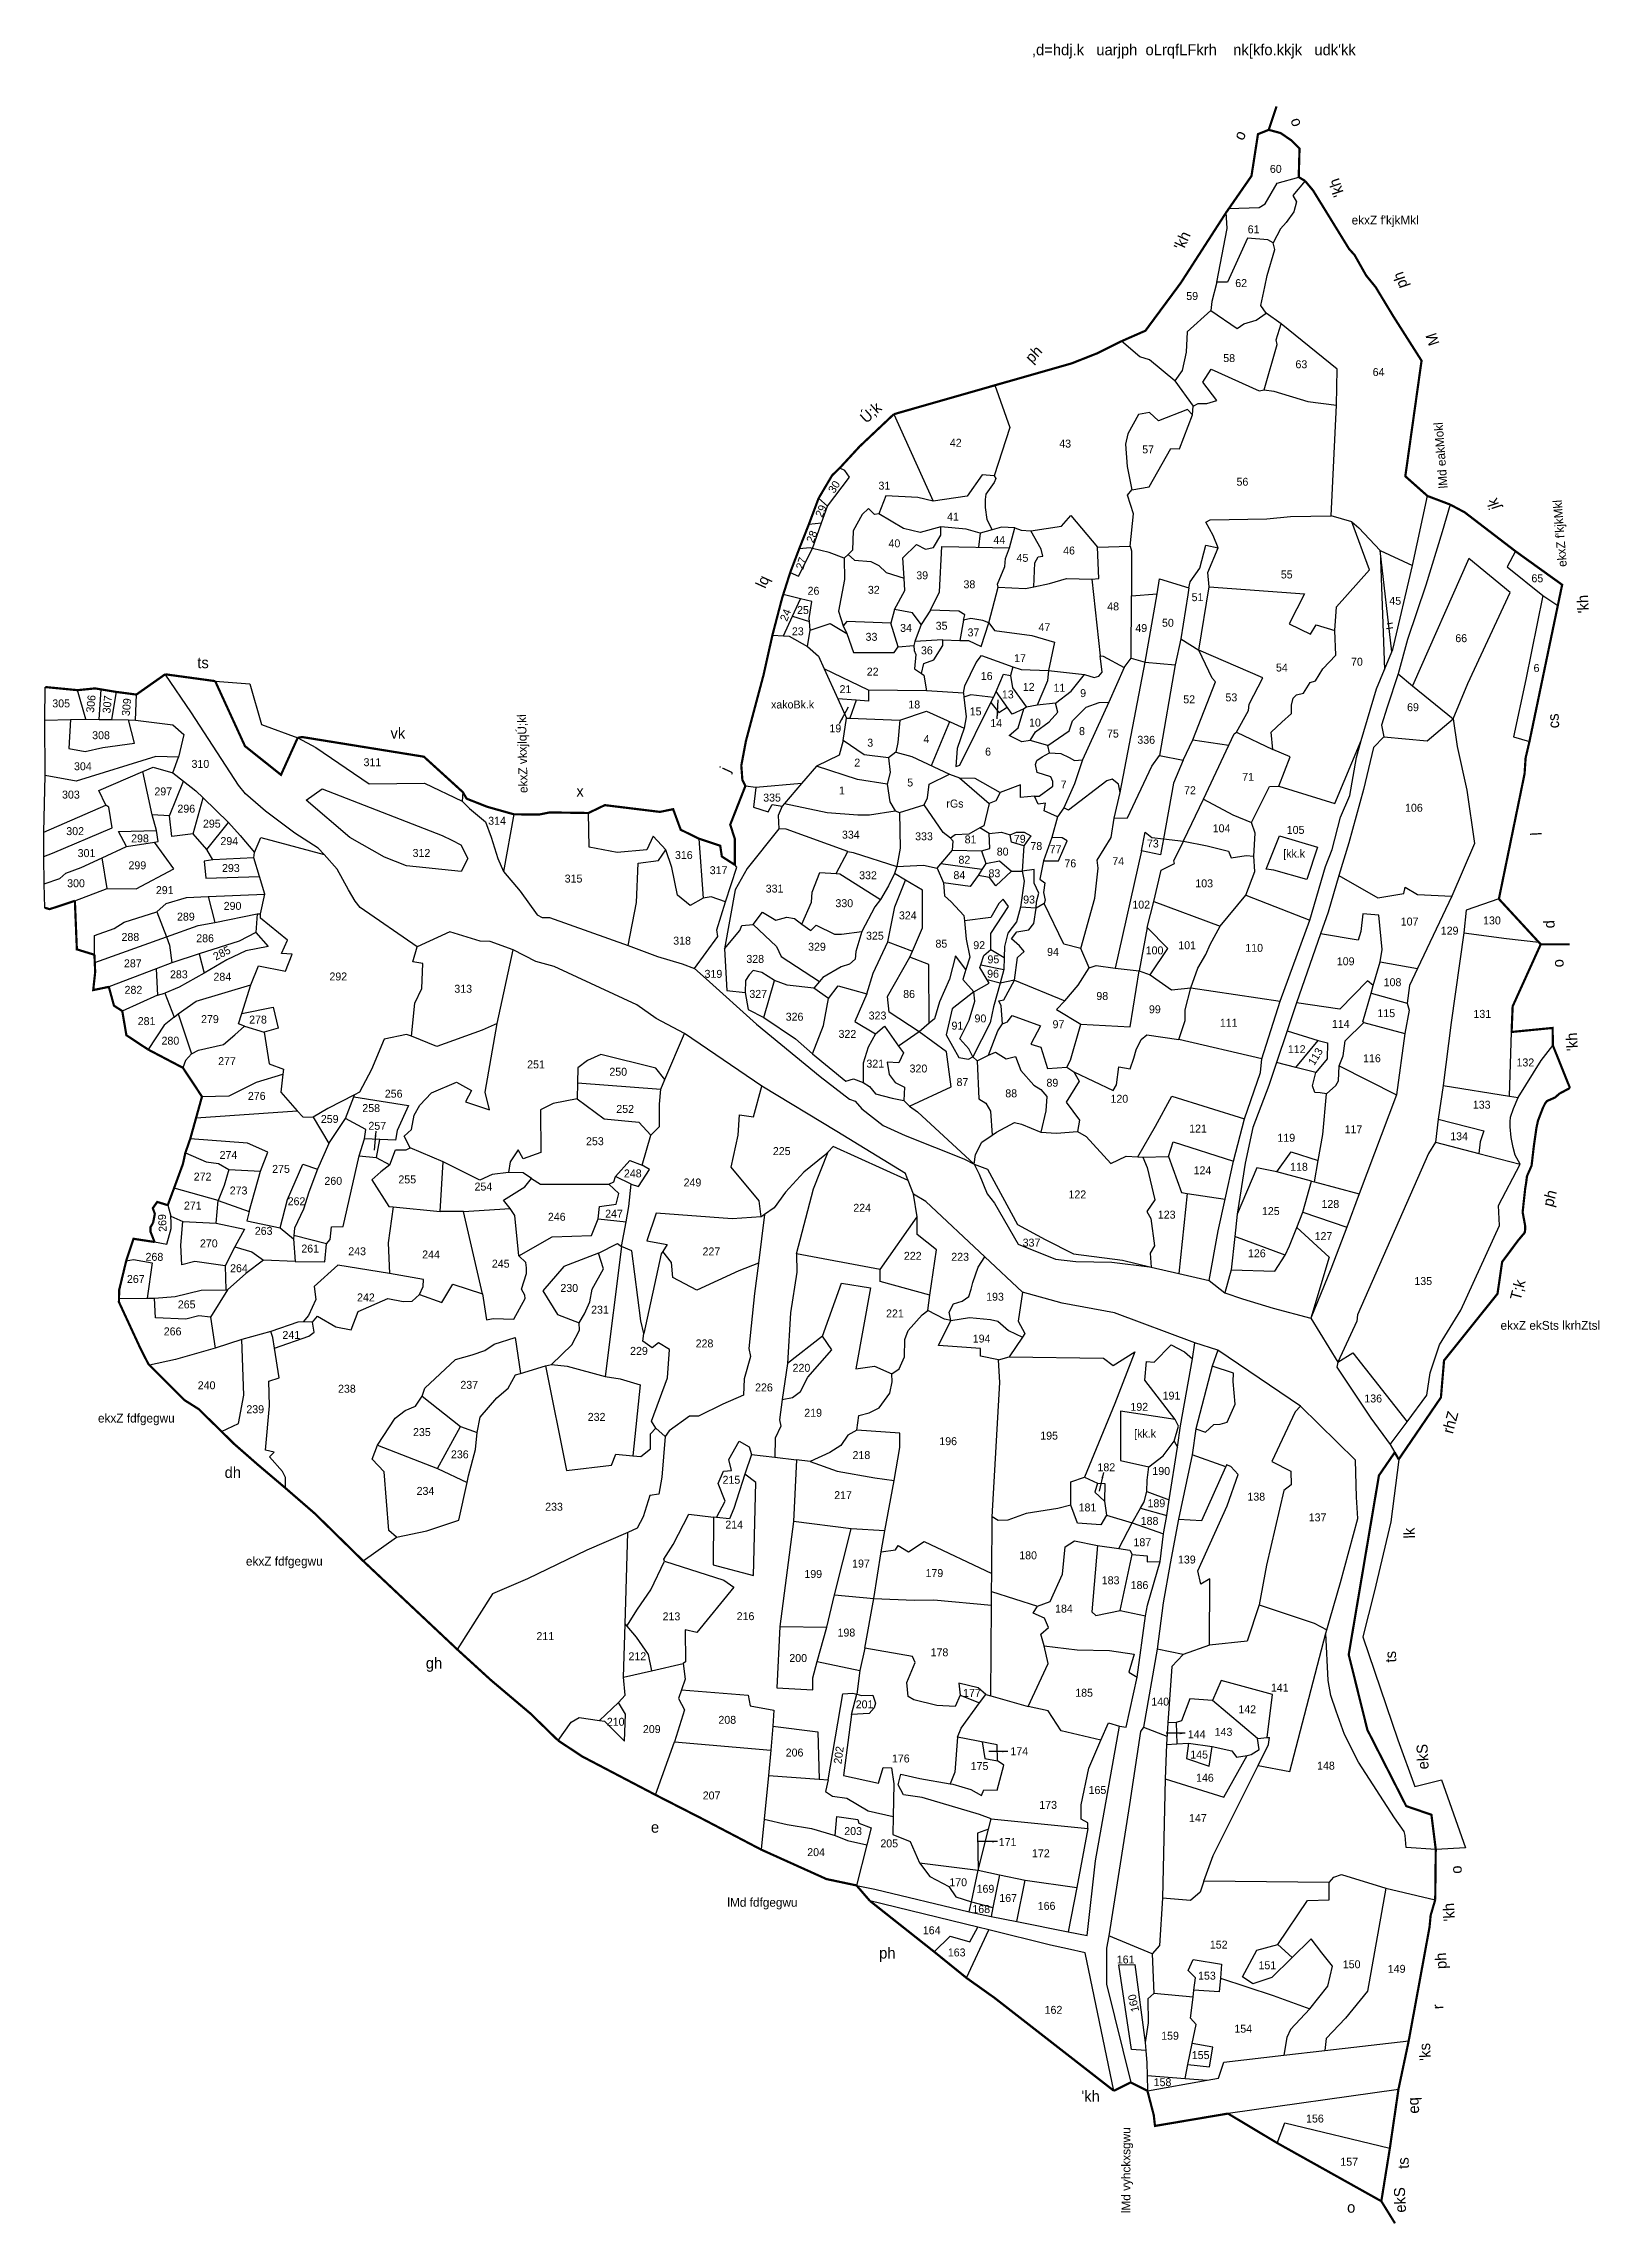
# Model space of a CAD drawing. Header units: feet. Extents: x 275707 to 617069, y 187394 to 2073741.
# Drawn here: x 616716.5 to 617069.1, y 187393.8 to 187888 of the extents above.
import ezdxf
from ezdxf.enums import TextEntityAlignment as Align

# ---------------------------------------------------------------- set-up
doc = ezdxf.new("R2010")
doc.units = ezdxf.units.FT
doc.header["$LTSCALE"] = 0.3
doc.header["$MEASUREMENT"] = 0
doc.linetypes.add('DASHDOT', pattern=[1, 0.5, -0.25, 0, -0.25])
doc.linetypes.add('DIVIDE', pattern=[1.25, 0.5, -0.25, 0, -0.25, 0, -0.25])
for name, color, linetype in [('OFF', 1, 'Continuous'), ('OTHERS', 1, 'Continuous'), ('POLY_PARCEL', 6, 'Continuous'), ('POLY_ROAD', 30, 'Continuous'), ('POLY_WATER', 4, 'Continuous'), ('SYM_ARROW', 1, 'Continuous'), ('TEXT_MAPIN', 7, 'Continuous'), ('TEXT_MAPOUT', 7, 'Continuous'), ('TEXT_PARCEL', 7, 'Continuous'), ('V_BOUND_LINE', 7, 'Continuous'), ('V_BOUND_STREAM_LINE', 7, 'DASHDOT'), ('V_DIVIDE_LINE', 7, 'DIVIDE')]:
    doc.layers.add(name, color=color, linetype=linetype)
doc.styles.get("Standard").update_dxf_attribs({"font": 'simplex.shx'})
doc.styles.add('TEXT_MAP', font='', dxfattribs={"height": 1.8})
doc.styles.get('TEXT_MAP').set_extended_font_data('Kruti Dev 050')
doc.dimstyles.get("Standard").update_dxf_attribs({"dimtxt": 0.18, "dimasz": 0.18, "dimexe": 0.18, "dimexo": 0.0625, "dimgap": 0.09, "dimtad": 0, "dimtih": 1, "dimtoh": 1, "dimdec": 4, "dimzin": 0, "dimdsep": 46, "dimtxsty": 'Standard', "dimcen": 0.09, "dimadec": 0, "dimazin": 0, "dimtfac": 1, "dimtdec": 4, "dimtofl": 0, "dimtmove": 0, "dimatfit": 3, "dimfxl": 0, "dimtolj": 1, "dimtzin": 0, "dimarcsym": 0})

# ---------------------------------------------------------------- blocks, each defined once
blk = doc.blocks.new('TEXTARROW')
blk.add_leader([(0.04, -0.01), (8.68, -0.01)], dimstyle='Standard', override={"dimtxt": 2.5, "dimasz": 2.5, "dimexe": 1.25, "dimexo": 0.625, "dimgap": 0.625, "dimtad": 1, "dimtih": 0, "dimtoh": 0, "dimzin": 8, "dimcen": 2.5, "dimtofl": 1})
blk = doc.blocks.new('kk')
at = {"layer": 'OFF'}
for points in [[(213.47, 402.59), (213.09, 399.42)], [(1.49, 360.2), (1.57, 367.74)], [(1.57, 347.69), (1.49, 360.2)], [(182.44, 355.65), (183.23, 360.69)], [(1.27, 334.86), (1.57, 347.69)], [(1.29, 329.34), (1.27, 334.86)], [(1.31, 323.14), (1.29, 329.34)], [(1.45, 317.7), (1.31, 323.14)], [(306.43, 196.04), (307.46, 194.26)], [(318.04, 120.03), (323.49, 104.61)]]:
    blk.add_lwpolyline(points, dxfattribs=at)
at = {"layer": 'OTHERS'}
for points in [[(306.84, 375.74), (304.19, 398.66)], [(305.62, 380.99), (307.06, 381.25)], [(305.73, 382.09), (306.98, 382.28)]]:
    blk.add_lwpolyline(points, dxfattribs=at)
at = {"layer": 'POLY_PARCEL'}
for points in [[(269.89, 476.22), (276.77, 476.39), (278.11, 477.24), (280.84, 481.98), (285.7, 483.32)], [(287.13, 482.46), (284.37, 479.18), (285.22, 477.72), (284.61, 475.42), (282.85, 472.99), (281.57, 471.59), (279.87, 468.43)], [(267.15, 459.48), (269.46, 471.63), (269.28, 475.34)], [(279.87, 468.43), (278.66, 469.1), (274.1, 469.46), (269.52, 459.54), (267.15, 459.48)], [(278.34, 452.47), (277.12, 454.18), (278.03, 458.43), (278.52, 461.04), (280.28, 466.88), (279.87, 468.43)], [(267.15, 459.48), (265.99, 455.15), (265.81, 453.08)], [(265.81, 453.08), (260.4, 448.28), (260.22, 443.61), (259.31, 439.47), (257.6, 437.17)], [(265.81, 453.08), (271.77, 449.01), (273.29, 450.05), (276.03, 450.9), (278.34, 452.47)], [(277.86, 435.13), (280.82, 445.39), (280.59, 446.44), (281.74, 450.08)], [(281.74, 450.08), (278.34, 452.47)], [(294.27, 431.59), (294.44, 439.78), (281.74, 450.08)], [(257.6, 437.17), (251.89, 441.9), (249.7, 442.57), (245.5, 446.11)], [(216.83, 436.13), (220.24, 426.55), (216.65, 415.61)], [(257.6, 437.17), (261.74, 431.37)], [(261.74, 431.37), (262.9, 431.98), (264.84, 431.98), (267.15, 432.71), (263.93, 436.84), (265.87, 439.82), (276.7, 434.89), (277.86, 435.13)], [(277.86, 435.13), (280.09, 434.77), (287.79, 432.44), (294.27, 431.59)], [(261.62, 429.44), (260.48, 430.65), (253.89, 428.08), (251.89, 429.94), (249.39, 429.51), (246.95, 425.15), (246.45, 422.79), (246.81, 417.71), (247.84, 412.41)], [(261.62, 429.44), (261.74, 431.37)], [(293.09, 406.56), (294.27, 431.59)], [(193.91, 429.57), (202.87, 409.86)], [(247.84, 412.41), (251.8, 413.14), (256.69, 421.8), (258.67, 421.7), (261.62, 429.44)], [(178.85, 408.77), (183.84, 415.27), (182.8, 416.79), (181.65, 417.37)], [(216.65, 415.61), (213.91, 415.8), (210.53, 410.98), (202.87, 409.86)], [(216.65, 415.61), (217.04, 415), (216.66, 414.07), (214.74, 411.46), (214.66, 410.23), (214.66, 408.46), (214.97, 405.7), (216.23, 403.38)], [(176.87, 410.52), (178.85, 408.77)], [(202.87, 409.86), (199.36, 410.67), (192.13, 411.04), (190.49, 406.99)], [(247.51, 399.68), (248.22, 407.03), (246.9, 411.26), (247.84, 412.41)], [(177.53, 404.97), (178.85, 408.77)], [(190.49, 406.99), (189.51, 406.84), (188.21, 408.17), (186.78, 406.84), (184.71, 403.14), (184.59, 398.76), (183.56, 397.8)], [(204.61, 404.07), (199.87, 402.75), (196.08, 403.68), (190.49, 406.99)], [(225.01, 403.11), (231.96, 404.23), (234.03, 406.62), (240.08, 399.44)], [(267.43, 399.26), (266.27, 402.12), (264.65, 405.12), (265.65, 405.65), (278.45, 405.88), (283.84, 406.36), (293.09, 406.56)], [(297.71, 405.19), (293.09, 406.56)], [(174.67, 404.64), (177.53, 404.97)], [(175.51, 399.16), (177.53, 404.97)], [(196.26, 392.45), (195.94, 397.05), (199.03, 400.07), (201.07, 398.96), (202.92, 399.39), (204.59, 402.17), (204.61, 404.07)], [(216.23, 403.38), (213.47, 402.59), (210.31, 403.5), (204.61, 404.07)], [(221.35, 403.86), (218.32, 403.98), (216.23, 403.38)], [(220.14, 399.26), (221.35, 403.86)], [(221.35, 403.86), (222.8, 403.26), (225.01, 403.11)], [(227.34, 398.98), (225.01, 403.11)], [(293.9, 380.54), (294.25, 385.92), (301.73, 394.28), (297.71, 405.19)], [(297.71, 405.19), (299.34, 403.85), (304.19, 398.66)], [(170.44, 393.72), (172.35, 392.85), (175.51, 399.16)], [(175.51, 399.16), (174.96, 399.29), (172.46, 399.04)], [(182.68, 396.98), (179.28, 398.25), (175.51, 399.16)], [(182.68, 396.98), (182.77, 392.11), (181.41, 384.94), (182.47, 381.63)], [(183.56, 397.8), (182.68, 396.98)], [(183.56, 397.8), (185, 396.49), (188.71, 396.18), (190.5, 395.26), (192.17, 393.71), (196.26, 392.45)], [(202.2, 385.16), (204.31, 389.32), (204.79, 399.62), (220.14, 399.26)], [(217.42, 391.03), (219.12, 395.04), (219.23, 396.89), (220.14, 399.26)], [(225.68, 390.47), (225.9, 395.91)], [(225.9, 395.91), (226.67, 397.25), (227.68, 397.38), (227.34, 398.98)], [(238.81, 392.18), (240.37, 392.32), (240.08, 399.44)], [(240.08, 399.44), (247.51, 399.68)], [(247.51, 399.68), (247.81, 398.59), (247.81, 388.41)], [(260.78, 390.21), (261.09, 391.62), (263.28, 394.71), (264.61, 399.92), (267.43, 399.26)], [(265.37, 390.42), (265.13, 393.7), (267.43, 399.26)], [(304.19, 398.66), (311.5, 395.26)], [(304.19, 398.66), (305.15, 371.73)], [(320.69, 360.54), (324.02, 368.56), (333.66, 389.19), (324.23, 396.85), (311.5, 368.04)], [(334.84, 398.51), (332.96, 395.01), (341.06, 388.49)], [(194.1, 385.35), (196.45, 389.61), (196.26, 392.45)], [(217.54, 390.37), (217.42, 391.03)], [(225.68, 390.47), (229.18, 391.19), (233.03, 392.31), (238.81, 392.18)], [(238.81, 392.18), (240.66, 374.78)], [(253.61, 388.87), (254.17, 392.23), (260.78, 390.21)], [(172.77, 387.75), (168.86, 388.73)], [(170.96, 383.81), (172.77, 387.75)], [(174.79, 382.59), (174.7, 383.28), (175.37, 387.1), (172.77, 387.75)], [(215.42, 382.32), (217.54, 390.37)], [(217.54, 390.37), (223.78, 390.07), (225.68, 390.47)], [(247.7, 374.3), (247.81, 388.41)], [(247.81, 388.41), (253.61, 388.87)], [(250.89, 373.34), (253.61, 388.87)], [(260.78, 390.21), (260.56, 388.64), (259.01, 378.64)], [(263.09, 376.13), (265.37, 390.42)], [(265.37, 390.42), (287.02, 388.88), (283.5, 382.03), (288.36, 379.74), (289.69, 381.84), (293.9, 380.54)], [(341.06, 388.49), (337.2, 369.45), (334.42, 356.48), (338, 355.4)], [(341.06, 388.49), (344.42, 386.19)], [(168.92, 379.34), (170.96, 383.81)], [(170.96, 383.81), (174.79, 382.59)], [(174.34, 376.9), (174.97, 380.65)], [(174.97, 380.65), (174.79, 382.59)], [(174.97, 380.65), (179.51, 382.13), (183.27, 379.84)], [(193.22, 382.25), (183.27, 382.62), (182.47, 381.63)], [(182.47, 381.63), (183.27, 379.84)], [(194.1, 385.35), (193.22, 382.25)], [(194.89, 376.87), (193.22, 382.25)], [(200.09, 381.89), (198.12, 384.55), (194.1, 385.35)], [(200.09, 381.89), (198.66, 378.05)], [(202.2, 385.16), (200.09, 381.89)], [(209.73, 382.88), (209.98, 384.11), (208.62, 384.92), (202.2, 385.16)], [(209.73, 382.88), (208.87, 378.3)], [(208.87, 378.3), (210.85, 378.25), (213.69, 376.89), (215.42, 382.32)], [(215.42, 382.32), (214.06, 382.82), (211.4, 383.31), (209.73, 382.88)], [(215.42, 382.32), (216.73, 380.55), (225.2, 379.42), (230.31, 377.92), (228.96, 371.49)], [(166.4, 379.49), (168.92, 379.34)], [(168.92, 379.34), (170.21, 379.27), (174.34, 376.9)], [(174.34, 376.9), (176.83, 374.77), (178.15, 371.84)], [(183.27, 379.84), (184.76, 375.58), (194.02, 375.58), (194.89, 376.87)], [(194.89, 376.87), (198.47, 377.12)], [(198.66, 378.05), (198.47, 377.12)], [(198.47, 377.12), (198.54, 376.01), (198.91, 375.14), (198.6, 371.87), (200.23, 370.8)], [(205.02, 378.42), (198.66, 378.05)], [(200.23, 370.8), (200.76, 373.04), (202.99, 373.91), (205.02, 377.18), (205.02, 378.42)], [(205.02, 378.42), (208.87, 378.3)], [(259.01, 378.64), (257.68, 372.74)], [(259.01, 378.64), (263.09, 376.13)], [(271.62, 357.5), (274.33, 362.45), (274.48, 363.83), (277.54, 369.86), (263.09, 376.13)], [(266.05, 369.75), (263.09, 376.13)], [(279.8, 353.57), (279.42, 357.48), (281.87, 359.81), (284.09, 361.74), (284.09, 363.61), (284.44, 365.24), (285.2, 366), (286.77, 366.35), (288.29, 368.8), (289.53, 369.18), (291.16, 371.86), (294.14, 374.95), (293.9, 380.54)], [(188.15, 367.05), (178.15, 371.84)], [(178.15, 371.84), (181.21, 365.05)], [(200.23, 370.8), (200.76, 370.45), (201.32, 366.86)], [(209.69, 366.33), (210.05, 368.04), (212.58, 373.29), (213.82, 374.9), (220.9, 372.33)], [(220.9, 372.33), (220.39, 370.36)], [(220.9, 372.33), (222.78, 371.68), (228.96, 371.49)], [(228.96, 371.49), (228.77, 369.15), (226.42, 363.65)], [(228.96, 371.49), (237.15, 370.57)], [(237.15, 370.57), (239.33, 369.93), (240.42, 370.17), (241.15, 371.08), (240.66, 374.78)], [(240.66, 374.78), (241.39, 374.72), (246.12, 372.17)], [(246.12, 372.17), (242.67, 364.28)], [(245.19, 343.8), (250.89, 373.34)], [(246.12, 372.17), (247.7, 374.3)], [(247.7, 374.3), (250.89, 373.34)], [(250.89, 373.34), (257.68, 372.74)], [(257.68, 372.74), (254.14, 352.24)], [(308.21, 370.72), (311.5, 368.04)], [(10.77, 360.47), (8.88, 367.03)], [(13.83, 360.4), (14.27, 367.2)], [(16.65, 360.35), (17.69, 366.63)], [(22.03, 360.24), (22.22, 366.03)], [(188.15, 367.05), (188.15, 364.52), (185.38, 364.73)], [(201.32, 366.86), (188.15, 367.05)], [(209.69, 366.33), (201.32, 366.86)], [(209.69, 366.33), (209.79, 365.42)], [(211.34, 365.97), (209.79, 365.42)], [(216.54, 365.34), (211.34, 365.97)], [(216.54, 365.34), (217.13, 366.72)], [(217.13, 366.72), (218.78, 370.62), (220.39, 370.36)], [(223.4, 362.83), (220.74, 361.56), (217.13, 366.72)], [(220.39, 370.36), (220.8, 367.55), (223.97, 363.18)], [(230.55, 364.06), (234.12, 366.84), (237.15, 370.57)], [(261.72, 355.75), (266.84, 368.95), (266.05, 369.75)], [(311.5, 368.04), (320.69, 360.54)], [(185.38, 364.73), (181.21, 365.05)], [(181.21, 365.05), (183.23, 360.69), (183.95, 360.66)], [(185.38, 364.73), (183.95, 360.66)], [(195.32, 360.21), (201.29, 362.26), (209.84, 358.45)], [(209.84, 358.45), (208.3, 353.82), (207.99, 349.74), (208.85, 350.05), (215.93, 364.2)], [(209.79, 365.42), (210.3, 361), (209.84, 358.45)], [(215.93, 364.2), (216.54, 365.34)], [(215.93, 364.2), (217.74, 361.96), (219.61, 363.18)], [(224.85, 355.63), (222.91, 355.33), (220.03, 356.72), (222.11, 358.47), (223.4, 362.83)], [(223.97, 363.18), (223.4, 362.83)], [(226.42, 363.65), (223.97, 363.18)], [(230.55, 364.06), (226.42, 363.65)], [(228.8, 354.49), (233.63, 357.85), (234.42, 360.11), (237.51, 363.2), (240.5, 364.27), (242.67, 364.28)], [(229.13, 359.87), (231.07, 362.07), (230.55, 364.06)], [(242.67, 364.28), (236.72, 351.21)], [(1.49, 360.2), (7.3, 360.37)], [(7.3, 360.37), (6.95, 353.83), (10.65, 353.14), (14.63, 354), (21.8, 355.04), (20.41, 360.27)], [(7.3, 360.37), (10.77, 360.47)], [(10.77, 360.47), (13.83, 360.4)], [(13.83, 360.4), (16.65, 360.35)], [(16.65, 360.35), (20.41, 360.27)], [(20.41, 360.27), (22.03, 360.24)], [(22.03, 360.24), (30.48, 359.18), (33.02, 356.98), (31.81, 351.85)], [(183.95, 360.66), (195.32, 360.21)], [(195.32, 360.21), (194.84, 355.14), (194.38, 353.01)], [(206.51, 359.87), (202.41, 349.86)], [(224.85, 355.63), (226, 357.6), (229.13, 359.87)], [(269.85, 354.57), (271.04, 357.11), (271.62, 357.5)], [(271.62, 357.5), (279.8, 353.57)], [(304.97, 356.43), (314.8, 355.53), (320.69, 360.54)], [(320.69, 360.54), (321.61, 354.26), (323.79, 344.39), (325.56, 332.29), (320.38, 320.37)], [(31.81, 351.85), (26.61, 352.02), (8.57, 346.42), (1.57, 347.69)], [(30.46, 348.26), (31.81, 351.85)], [(192.69, 351.69), (187.18, 352.37), (182.44, 355.65), (181.55, 352.31), (176.37, 349.84)], [(192.69, 351.69), (193.11, 348.37), (192.42, 345.74)], [(194.38, 353.01), (192.69, 351.69)], [(194.38, 353.01), (198, 351.97), (206.55, 348.01)], [(228.8, 354.49), (224.85, 355.63)], [(225.81, 343), (226.84, 343), (229.99, 345.25), (229.99, 346.34), (229.5, 347.38), (226.4, 348.4), (226.01, 350.21), (226.37, 351.06), (227.53, 351.91), (229.21, 352.84)], [(229.21, 352.84), (228.8, 354.49)], [(229.21, 352.84), (231.81, 352.64), (233.63, 351.79), (234.84, 351.06), (236.72, 351.21)], [(236.72, 351.21), (234.9, 345.79), (232.42, 340.33)], [(243.83, 337.99), (246.92, 338.08), (252.37, 349.84), (254.14, 352.24)], [(254.14, 352.24), (259.54, 351.15)], [(259.54, 351.15), (257.35, 345.97), (255.05, 333.3)], [(259.54, 351.15), (261.72, 355.75)], [(261.72, 355.75), (269.85, 354.57)], [(264.08, 342.31), (269.85, 354.57)], [(281.17, 345.27), (283.77, 351.92), (279.8, 353.57)], [(281.17, 345.27), (293.89, 341.36), (299.88, 355.61)], [(15.27, 340.99), (13.71, 344.28), (23.7, 348.57)], [(23.7, 348.57), (26.07, 349.59), (30.46, 348.26)], [(25.84, 338.79), (23.7, 348.57)], [(29.72, 338.51), (32.88, 346.38)], [(30.46, 348.26), (32.88, 346.38)], [(32.88, 346.38), (35.68, 344.21), (37.37, 342.59)], [(176.37, 349.84), (173.02, 345.87)], [(192.42, 345.74), (185.69, 346.8), (176.37, 349.84)], [(208.84, 347.14), (212.29, 347.12), (217.99, 343.85)], [(245.19, 343.8), (244.86, 345.72), (243.4, 346.87), (242.19, 346.51), (233.52, 339.84), (232.42, 340.33)], [(35.1, 334.45), (37.37, 342.59)], [(37.37, 342.59), (43.13, 337.06)], [(96.22, 343.93), (96.04, 341.89)], [(162.62, 344.96), (160.27, 345.3)], [(162.62, 344.96), (162.09, 340.51), (165.41, 339.46), (166.34, 341.09), (168.6, 340.71)], [(173.02, 345.87), (162.62, 344.96)], [(169.16, 341.37), (168.6, 340.71)], [(173.02, 345.87), (169.16, 341.37)], [(169.16, 341.37), (178.82, 339.3), (185.74, 338.75), (188.4, 338.75), (194.21, 339.67)], [(192.42, 345.74), (193.03, 341.71), (194.21, 339.67)], [(217.99, 343.85), (217.02, 341.97), (215.54, 341.31)], [(225.81, 343), (222.6, 342.7), (222.6, 345.61), (217.99, 343.85)], [(231.03, 338.33), (227.99, 339.67), (228.29, 341.43), (226.66, 341.19), (225.81, 343)], [(243.83, 337.99), (245.19, 343.8)], [(259.61, 332.84), (259.69, 333.02), (264.08, 342.31)], [(264.08, 342.31), (270.75, 338.75), (275.01, 337.04)], [(275.01, 337.04), (279.07, 345.21), (281.17, 345.27)], [(1.27, 334.86), (15.27, 340.99)], [(1.29, 329.34), (3.25, 330.07), (16.71, 335.85), (15.96, 340.52), (15.27, 340.99)], [(29.72, 338.51), (25.84, 338.79)], [(26.76, 335.21), (25.84, 338.79)], [(35.1, 334.45), (30.27, 333.87), (29.72, 338.51)], [(38.21, 330.9), (43.13, 337.06)], [(43.13, 337.06), (45.73, 334.11), (49.02, 330.24)], [(107.81, 338.89), (105.46, 325.95)], [(142.23, 330.87), (139.37, 333.91), (137.91, 330.87), (131.2, 330.27), (124.88, 331.42), (124.7, 339.19)], [(168.6, 340.71), (167.72, 338.61), (167.84, 335.57)], [(194.21, 339.67), (195.2, 339.3)], [(195.2, 339.3), (195.33, 331.22), (194.57, 327.09)], [(195.2, 339.3), (200.82, 341.03)], [(231.03, 338.33), (229.7, 333.6)], [(232.42, 340.33), (231.03, 338.33)], [(236.28, 308.46), (239.46, 319.87), (240.25, 326.66), (240, 328.47), (243.22, 333.63), (243.83, 337.99)], [(275.51, 329.38), (275.8, 334.63), (275.01, 337.04)], [(14.47, 329.05), (20, 331.63)], [(15.62, 322.08), (22.15, 322.02), (30.75, 326.52), (26.34, 332.6)], [(20, 331.63), (18.21, 334.98), (26.76, 335.21)], [(20, 331.63), (26.34, 332.6)], [(26.34, 332.6), (27.16, 332.73), (26.76, 335.21)], [(38.21, 330.9), (35.1, 334.45)], [(49.02, 330.24), (50.47, 333.65), (64.77, 329.75)], [(149.74, 333.37), (150.68, 319.87)], [(167.84, 335.57), (160.67, 326.64), (157.92, 321.81), (155.55, 308.38)], [(183.51, 330.48), (169.53, 335.56), (167.84, 335.57)], [(207.2, 330.77), (207.39, 332.77), (206.76, 333.51)], [(215.52, 334.57), (213.4, 335.79)], [(213.82, 330.58), (215.71, 331.16), (215.52, 334.57)], [(215.52, 334.57), (218.29, 334.82), (220.28, 334.26)], [(220.28, 334.26), (221.71, 334.82), (223.46, 334.88), (224.95, 334.01), (223.4, 331.77)], [(223.4, 331.77), (220.59, 332.58), (220.28, 334.26)], [(223.4, 331.77), (223.04, 326.01)], [(227.88, 328.33), (231.26, 328.37), (233.2, 332.91), (232.05, 333.58), (229.7, 333.6)], [(229.7, 333.6), (227.88, 328.33)], [(250.08, 330.63), (250.92, 334.81), (252.38, 333.66), (255.05, 333.3)], [(255.05, 333.3), (254.38, 329.72), (250.08, 330.63)], [(255.05, 333.3), (259.61, 332.84)], [(257.36, 328.37), (259.61, 332.84)], [(259.61, 332.84), (264.93, 331.75), (269.81, 330.53), (270.41, 329.04), (273.76, 329.56), (275.51, 329.38)], [(278.34, 326.45), (281.36, 334.01), (289.96, 331.44), (287.54, 324.13), (280.07, 326.25), (278.34, 326.45)], [(1.31, 323.14), (4.87, 324.36), (6.26, 325.57), (9.72, 326.84), (14.47, 329.05)], [(15.62, 322.08), (14.47, 329.05)], [(39.58, 328.55), (37.59, 328.24), (37.97, 324.42), (50.16, 324.78)], [(39.58, 328.55), (38.21, 330.9)], [(48.87, 328.99), (39.58, 328.55)], [(48.87, 328.99), (49.02, 330.24)], [(50.16, 324.78), (48.87, 328.99)], [(133.74, 309.15), (135.57, 318.9), (136, 327.83), (140.56, 328.44), (142.23, 330.87)], [(150.68, 319.87), (147.76, 318.23), (144.91, 320.54), (143.57, 326.86), (142.23, 330.87)], [(155.74, 319.09), (158.34, 326.92), (157.88, 327.44)], [(180.85, 325.46), (183.51, 330.48)], [(183.51, 330.48), (184.67, 330.27), (194.57, 327.09)], [(194.57, 327.09), (194.11, 325.46)], [(194.57, 327.09), (200.68, 327.36), (203.75, 326.72), (203.76, 326.69)], [(203.76, 326.69), (204.6, 327.68)], [(203.76, 326.69), (205.18, 323.39)], [(204.6, 327.68), (207.2, 330.77)], [(213.89, 326.38), (204.6, 327.68)], [(207.2, 330.77), (213.82, 330.58)], [(213.89, 326.38), (213.06, 325.05)], [(213.82, 330.58), (214.74, 327.73)], [(214.74, 327.73), (213.89, 326.38)], [(214.74, 327.73), (217.85, 328.35), (220.58, 326)], [(226.18, 317.63), (226.29, 319.07), (226.79, 321), (225.74, 323.26), (225.74, 326.35), (223.04, 326.01)], [(227.88, 328.33), (227.01, 324.19), (228.16, 323.34), (227.86, 321.16), (228.23, 319.4), (228, 318.68)], [(250.08, 330.63), (244.07, 303.99)], [(252.87, 319.12), (254.5, 326.25), (257.54, 327.76), (257.36, 328.37)], [(273.7, 320.55), (275.74, 325.94), (275.51, 329.38)], [(8.29, 319.28), (15.62, 322.08)], [(51.38, 320.8), (50.16, 324.78)], [(173.1, 314.01), (175.25, 319), (175.41, 321.27), (177.15, 325.72), (180.85, 325.46)], [(180.85, 325.46), (181.71, 325.4), (190.88, 319.6)], [(194.11, 325.46), (192.75, 322.68), (190.88, 319.6)], [(192.6, 310.02), (194.13, 317.91), (196.59, 323.97)], [(196.59, 323.97), (194.11, 325.46)], [(198.14, 307.89), (200.42, 313.17), (200.42, 321.67), (196.59, 323.97)], [(213.06, 325.05), (211.25, 322.5), (205.18, 323.39)], [(205.18, 323.39), (205.43, 320.39), (206.93, 319.05), (209.79, 315.98), (209.91, 314.73)], [(220.58, 326), (217.04, 322.68), (215.61, 324.55), (213.06, 325.05)], [(220.58, 326), (223.04, 326.01)], [(223.04, 326.01), (223.48, 323.75), (222.6, 317.85)], [(294.81, 324.99), (303.63, 319.97), (309.51, 320.96), (309.83, 322.36), (312.64, 320.75), (320.38, 320.37)], [(12.72, 307.06), (12.73, 311.44), (17.18, 313), (19.43, 314.44), (26.88, 316.81)], [(26.88, 316.81), (29.01, 318.66), (33.6, 320.03), (38.48, 320.24)], [(26.88, 316.81), (29.02, 311.1)], [(38.48, 320.24), (51.38, 320.8)], [(38.48, 320.24), (40.02, 314.35)], [(48.18, 300.26), (49.89, 304.53), (56.02, 303.34), (57.55, 307.22), (55.15, 307.33), (56.51, 310.39), (50.34, 315.36), (50.37, 316.34)], [(49.59, 316.31), (50.37, 316.34)], [(50.37, 316.34), (51.38, 320.8)], [(148.74, 303.91), (154.02, 311.2), (153.8, 312.73), (155.74, 319.09)], [(155.74, 319.09), (152.51, 320.17), (150.68, 319.87)], [(162.05, 313.94), (164.15, 316.69), (167.21, 314.9), (169.65, 315.6), (171.37, 315.25), (173.1, 314.01)], [(190.88, 319.6), (189.62, 317.94), (186.69, 312.36)], [(215.93, 308.28), (215.93, 311.88), (219.91, 317.98), (218.69, 319.63), (217.74, 318.67), (215.94, 315.5), (209.91, 314.73)], [(222.6, 317.85), (221.71, 314.55), (219.73, 311.96), (219.01, 308.92), (218.94, 306.41)], [(221.27, 301.31), (221.94, 306.44), (223.48, 307.82), (222.38, 309.09), (220.56, 310.69), (221.83, 312.23), (224.53, 312.73), (225.63, 314.16), (226.18, 317.63)], [(226.18, 317.63), (222.6, 317.85)], [(228, 318.68), (226.18, 317.63)], [(236.28, 308.46), (232.42, 309.45), (228, 318.68)], [(251.38, 313.25), (252.87, 319.12)], [(252.87, 319.12), (267.93, 313.53)], [(267.93, 313.53), (273.7, 320.55)], [(273.7, 320.55), (288.19, 314.87)], [(320.38, 320.37), (312.63, 303.96)], [(331.07, 319.71), (323.68, 317.16), (323.14, 312.03)], [(29.02, 311.1), (36.21, 313.68), (40.02, 314.35)], [(49.28, 312.11), (45.52, 310.17), (36.5, 307.3)], [(49.28, 312.11), (52.12, 308.94), (47.04, 307.94), (42.73, 305.92), (37.63, 302.87)], [(40.02, 314.35), (49.59, 316.31), (49.28, 312.11)], [(155.55, 308.38), (158.99, 312.55), (159.47, 313.72), (162.05, 313.94)], [(162.05, 313.94), (167.31, 308.94), (168.4, 306.7), (177.05, 300.97)], [(173.1, 314.01), (175.13, 312.56), (176.3, 313.76), (180.45, 311.69), (182.09, 311.74), (186.69, 312.36)], [(186.69, 312.36), (185.33, 307.78), (185.18, 306.09), (183.88, 304.89), (181.95, 304.31), (177.85, 301.92), (177.05, 300.97)], [(209.91, 314.73), (210.32, 310.56), (211.17, 306.49), (210.28, 303.73)], [(251.38, 313.25), (249.55, 303.38)], [(252.01, 302.52), (256.03, 308.51), (251.38, 313.25)], [(261.27, 299.58), (262.85, 303.99), (264.66, 307.08), (265.65, 309.41), (267.93, 313.53)], [(304.19, 305.45), (304.64, 308.23), (303.87, 316.02), (300.2, 316.3), (299.78, 312.35), (299.14, 310.38), (290.61, 311.82)], [(323.14, 312.03), (320.22, 291.67), (318.46, 277.46)], [(323.14, 312.03), (332.82, 310.75), (340.12, 309.9)], [(12.8, 305.31), (29.02, 311.1)], [(29.02, 311.1), (29.77, 309.25), (30.29, 305.21)], [(36.5, 307.3), (30.29, 305.21)], [(36.5, 307.3), (37.63, 302.87)], [(84.58, 288.6), (85.34, 296.12), (86.95, 299.42), (87.19, 305.1), (84.86, 305.48), (85.87, 308.85)], [(104, 291.48), (107.61, 308.14)], [(155.55, 308.38), (156.05, 298.94), (160.24, 298.48)], [(187.78, 298.23), (189.24, 302.9), (192.6, 310.02)], [(199.68, 289.57), (192.85, 294.08), (192.5, 297.61), (197.54, 306.5)], [(192.6, 310.02), (198.14, 307.89)], [(197.54, 306.5), (198.14, 307.89)], [(201.95, 291.57), (201.84, 304.87), (197.54, 306.5)], [(210.28, 303.73), (207.87, 306.85), (206.57, 301.56), (204.29, 296.42), (203.14, 292.51), (201.95, 291.57)], [(213.64, 304.74), (214.35, 306.9), (215.93, 308.28)], [(215.93, 308.28), (218.94, 306.41)], [(238.17, 304.06), (236.28, 308.46)], [(26.72, 303.85), (15.99, 299.78)], [(30.29, 305.21), (26.72, 303.85)], [(26.72, 303.85), (27, 297.88)], [(37.63, 302.87), (31.91, 299.75), (28.68, 298.37)], [(166.87, 301.24), (164, 303.03), (162.07, 303.46), (161.1, 302.54), (160.33, 301.24), (160.24, 298.48)], [(210.28, 303.73), (209.58, 301.42), (212.06, 298.62)], [(215.1, 301.34), (213.41, 304.15), (213.64, 304.74)], [(213.64, 304.74), (218.85, 303.74)], [(218.85, 303.74), (218.02, 300.64)], [(218.94, 306.41), (218.85, 303.74)], [(232.69, 296.6), (235.73, 300.13), (238.17, 304.06)], [(236.31, 291.31), (247.52, 290.69), (249.55, 303.38)], [(238.17, 304.06), (239.75, 304.65), (244.07, 303.99)], [(244.07, 303.99), (249.55, 303.38)], [(249.55, 303.38), (252.01, 302.52)], [(252.01, 302.52), (256.85, 299.11), (261.27, 299.58)], [(302.6, 300.08), (304.19, 305.45)], [(304.19, 305.45), (312.63, 303.96)], [(312.63, 303.96), (310.79, 300.08), (310.27, 296.07)], [(27, 297.88), (19.03, 294.3)], [(27, 297.88), (28.68, 298.37)], [(28.68, 298.37), (30.82, 292.94)], [(31.69, 293.64), (35.79, 296.56), (48.18, 300.26)], [(46.13, 293.73), (48.18, 300.26)], [(160.24, 298.48), (160.9, 294.62), (164.42, 292.86)], [(164.42, 292.86), (166.87, 301.24)], [(175.82, 299.51), (169.74, 300.13), (166.87, 301.24)], [(175.46, 284.63), (177.98, 291.01), (179.14, 297.12)], [(177.05, 300.97), (175.82, 299.51)], [(179.14, 297.12), (175.82, 299.51)], [(179.14, 297.12), (181.31, 300.05), (187.78, 298.23)], [(187.78, 298.23), (185.05, 291.92), (189.75, 289.12)], [(212.06, 298.62), (207.15, 294.84), (205.77, 288.89), (208.63, 283.76), (210.86, 283.42), (211.86, 283.91)], [(211.86, 283.91), (210.9, 285.71), (208.88, 288.01), (211.01, 292.22), (212.28, 296.56), (212.06, 298.62)], [(212.06, 298.62), (215.51, 300.64), (215.1, 301.34)], [(218.02, 300.64), (215.1, 301.34)], [(218.02, 300.64), (216.53, 295.25)], [(218.57, 291.41), (218.28, 295.46), (217.71, 296.65), (218.86, 296.83), (221.27, 301.31)], [(221.27, 301.31), (218.02, 300.64)], [(221.27, 301.31), (232.69, 296.6)], [(232.69, 296.6), (230.82, 294.67), (236.31, 291.31)], [(258.53, 287.85), (259.93, 292.17), (259.99, 294.56), (261.27, 299.58)], [(261.27, 299.58), (281.46, 296.55)], [(302.6, 300.08), (301.26, 301.14), (295.05, 294.73), (285.2, 296.13)], [(300.48, 291.72), (300.2, 291.83), (302.09, 298.33)], [(302.09, 298.33), (302.6, 300.08)], [(302.09, 298.33), (310.27, 296.07)], [(30.82, 292.94), (28.51, 291.1), (24.87, 285.59)], [(30.82, 292.94), (31.69, 293.64)], [(31.69, 293.64), (34.69, 284.57)], [(46.77, 290.91), (45.39, 291.37), (46.13, 293.73)], [(46.13, 293.73), (53.22, 295.2), (54.36, 290.39), (51.23, 289.51)], [(164.42, 292.86), (171.66, 288), (175.46, 284.63)], [(216.53, 295.25), (215.76, 291.6), (211.86, 283.91)], [(218.57, 291.41), (219.71, 291.84), (220.76, 293.27), (227.2, 290.94), (224.96, 286.79), (227.24, 286.13), (228.77, 281.27), (233.15, 281.6)], [(294.9, 281.92), (295.75, 284.18), (296.24, 287.56), (300.48, 291.72)], [(300.48, 291.72), (309.76, 289.19)], [(310.74, 294.47), (309.76, 289.19)], [(310.27, 296.07), (310.74, 294.47)], [(34.69, 284.57), (36.32, 285.42), (41.98, 286.75), (44.52, 288.94), (46.77, 290.91)], [(46.77, 290.91), (51.23, 289.51)], [(51.23, 289.51), (52.32, 282.31), (55.55, 281.15), (55.43, 279.99)], [(84.58, 288.6), (83.49, 289.02), (78.39, 287.94), (75.52, 281.04), (72.8, 275.9), (71.7, 275.33)], [(84.32, 263.31), (82.92, 265.93), (84.62, 267.44), (85.16, 270.69), (86.47, 272.97), (89.14, 275.78), (94.77, 278.21), (98.17, 276.32), (96.86, 273.7), (102.25, 271.9), (101.28, 275.9), (104, 291.48)], [(104, 291.48), (100.61, 289.96), (90.36, 286.27), (84.58, 288.6)], [(142.04, 278.78), (146.48, 289.23)], [(189.75, 289.12), (188.14, 286.11), (186.98, 282.47), (187, 278.07)], [(189.75, 289.12), (191.83, 290.9), (194.99, 286.36)], [(199.68, 289.57), (194.99, 286.36)], [(197.46, 272.72), (206.93, 277.15), (205.87, 285.02), (199.68, 289.57)], [(201.95, 291.57), (199.68, 289.57)], [(215.38, 284.33), (217.47, 289.79), (218.57, 291.41)], [(233.15, 281.6), (233.98, 283.16), (236.31, 291.31)], [(234.69, 280.49), (243.61, 276.28), (244.37, 277.61), (244.95, 281.66), (247.52, 281.19), (248.34, 283.64), (248.82, 285.5), (249.96, 287.88), (251.25, 288.88), (258.53, 287.85)], [(277.33, 283.5), (258.53, 287.85)], [(283.05, 289.78), (290.14, 287.64)], [(285.05, 281.52), (290.14, 287.64)], [(290.14, 287.64), (292.22, 287.06), (292.12, 283.44), (289.54, 280.37)], [(309.76, 289.19), (307.89, 275.3)], [(333.44, 275.04), (333.95, 289.56)], [(34.69, 284.57), (33.36, 283.07), (32.78, 281.44)], [(142.04, 278.78), (140, 281.37), (127.51, 284.43), (124.45, 283.12), (122.26, 281.44), (122.22, 278)], [(175.46, 284.63), (183.06, 278.44), (184.81, 278.91), (187, 278.07)], [(194.99, 286.36), (196.12, 284.84), (195.06, 282.57), (192.39, 282.72), (192.84, 279.9), (194.25, 278.08), (196.32, 277.07), (196.18, 274.06)], [(211.86, 283.91), (212.81, 283)], [(212.81, 283), (215.38, 284.33)], [(212.81, 283), (213.18, 274.39), (214.8, 273.39), (215.8, 271.58), (216.2, 266.18)], [(215.38, 284.33), (216.99, 285.01), (219.42, 283.44), (221.52, 284.01), (222.71, 280.82), (225.62, 277.53), (227.24, 276.53), (228.57, 274.91), (228.34, 271.72), (227.21, 266.82)], [(285.05, 281.52), (280.63, 282.65)], [(292.03, 275.52), (294.13, 277.42), (294.71, 278.51), (294.9, 281.92)], [(294.9, 281.92), (307.89, 275.3)], [(37.1, 274.91), (43.28, 275.05), (49.44, 278.19), (55.43, 279.99)], [(55.43, 279.99), (54.99, 275.89), (58.68, 271.72)], [(122.22, 278), (122.18, 274.43)], [(122.22, 278), (141.09, 276.59)], [(141.09, 276.59), (142.04, 278.78)], [(163.83, 247.68), (163.39, 251.26), (157.04, 258.92), (158.65, 266.14), (158.94, 270.81), (162.08, 270.3), (163.98, 277.25)], [(187, 278.07), (188.4, 277.21), (189.8, 275.51), (193.57, 274.54), (196.18, 274.06)], [(234.69, 280.49), (235.93, 278.44), (232.98, 273.63), (235.98, 269.56), (235.55, 267)], [(233.15, 281.6), (234.69, 280.49)], [(289.54, 280.37), (285.05, 281.52)], [(292.03, 275.52), (290.53, 275.79), (289.35, 275.83), (288.8, 277.33), (289.54, 280.37)], [(318.46, 277.46), (317.29, 269.8)], [(318.46, 277.46), (333.44, 275.04)], [(71.7, 275.33), (65.62, 272.21), (62.32, 270.23)], [(69.6, 269.91), (71.51, 274.85)], [(71.51, 274.85), (71.7, 275.33)], [(71.51, 274.85), (83.92, 272.87), (81.35, 267.25), (80.96, 265.01), (73.92, 265.35)], [(122.18, 274.43), (116.68, 273.33), (113.83, 271.94), (113.91, 262.24), (109.89, 260.78), (108.8, 262.82), (106.97, 260.12), (106.6, 257.71)], [(122.18, 274.43), (128.24, 269.84), (136.13, 269.11), (138.83, 266.16)], [(138.83, 266.16), (140.8, 268.13), (140.8, 273.17), (141.09, 276.59)], [(196.18, 274.06), (197.46, 272.72)], [(197.46, 272.72), (199.3, 271.48), (212.14, 259.62)], [(249.23, 261.24), (253.26, 268.22), (256.93, 274.99), (273.39, 269.87)], [(290.13, 260.46), (291.16, 266.32), (292.03, 275.52)], [(307.89, 275.3), (299.43, 252.85)], [(333.44, 275.04), (335.47, 274.72)], [(35.77, 270.1), (58.68, 271.72)], [(58.68, 271.72), (59.96, 270.29), (62.32, 270.23)], [(62.32, 270.23), (65.85, 264.28)], [(65.85, 264.28), (69.6, 269.91)], [(73.92, 265.35), (74.26, 267.44), (69.6, 269.91)], [(216.2, 266.18), (217.23, 266.88), (221.25, 269.04), (222.89, 268.69), (227.21, 266.82)], [(227.21, 266.82), (230.76, 266.59), (235.55, 267)], [(235.55, 267), (237.53, 265.89), (243.14, 259.77), (246.58, 261.4), (249.23, 261.24)], [(317.29, 269.8), (316.69, 264.59)], [(317.29, 269.8), (327.66, 267.12), (326.82, 264.69), (326.52, 262.02)], [(33.33, 262.15), (38.06, 260.15), (40.83, 259.75), (43.2, 258.36)], [(50.36, 258.02), (52.03, 262.29), (47.41, 264.36), (34.44, 265.34)], [(65.85, 264.28), (63.31, 258.48)], [(72.72, 261.52), (73.92, 265.35)], [(77.34, 265.19), (76.57, 261.07)], [(79.67, 259.47), (80.96, 262.86), (83.36, 262.82), (84.32, 263.31)], [(91.76, 260.11), (84.32, 263.31)], [(136.86, 259.37), (138.83, 266.16)], [(179.04, 262.41), (178.29, 261.62), (173.54, 257.82), (169.38, 253.23), (166.82, 249.72), (164.63, 248.22)], [(171.87, 239.26), (175.75, 253.98), (179.04, 262.41)], [(197.17, 255.87), (180.14, 263.57), (179.04, 262.41)], [(212.14, 259.62), (212.44, 261.81), (213.84, 264.55), (216.2, 266.18)], [(256.17, 261.33), (257.22, 264.66), (270.91, 260.29)], [(280.73, 257.83), (283.97, 262.38), (290.13, 260.46)], [(316.69, 264.59), (315.09, 262), (299, 225.47), (298.89, 224), (294.57, 214.72)], [(316.69, 264.59), (326.52, 262.02)], [(326.52, 262.02), (335.88, 259.57)], [(43.2, 258.36), (42.16, 254.78), (40.76, 251.36)], [(43.2, 258.36), (50.36, 258.02)], [(47.76, 248.84), (50.36, 258.02)], [(54.86, 245.14), (56.48, 251.55), (59.94, 259.57), (63.31, 258.48)], [(63.31, 258.48), (61.29, 253.27), (60.13, 249.4), (58.05, 245.07), (57.93, 243.41)], [(65.32, 241.53), (66.15, 242.54), (66.49, 245.37), (69.12, 245.46), (72.72, 261.52)], [(72.72, 261.52), (76.57, 261.07), (79.67, 259.47)], [(79.67, 259.47), (77.61, 257.84), (75.6, 256.02), (79.48, 250.02), (80.46, 249.93)], [(91.12, 248.87), (91.76, 260.11)], [(106.6, 257.71), (102.86, 257.26), (100.09, 255.94), (91.76, 260.11)], [(111.78, 256.38), (109.87, 257.62), (106.6, 257.71)], [(130.87, 256.77), (134.08, 260.41), (136.86, 259.37)], [(134.38, 255.1), (136.05, 254.56), (138.54, 258.35), (136.86, 259.37)], [(212.14, 259.62), (215.12, 258.48), (221.98, 245.93), (228.26, 242.54), (234.62, 239.24), (245.77, 237.84), (252.28, 236.25)], [(249.23, 261.24), (250.37, 261.17)], [(250.37, 261.17), (256.17, 261.33)], [(250.37, 261.17), (251.31, 258.84), (253.08, 251.53), (251.27, 248.85), (252.15, 247.27), (253.02, 241.09), (252.03, 239.4), (252.28, 236.25)], [(256.17, 261.33), (259.15, 253.16), (260.38, 252.98)], [(280.73, 257.83), (276.21, 258.78), (271.74, 248.29)], [(288.63, 255.74), (280.73, 257.83)], [(289.28, 255.57), (290.13, 260.46)], [(40.76, 251.36), (30.78, 254.18)], [(106.95, 249.58), (105.41, 251.45), (110.3, 254.47), (111.78, 256.38)], [(111.78, 256.38), (113.82, 255.04), (129.29, 255.04)], [(126.94, 247.24), (127.23, 250.02), (130.97, 250.55), (131.59, 252.94), (129.29, 255.04)], [(129.29, 255.04), (130.49, 255.57), (130.87, 256.77)], [(134.38, 255.1), (130.87, 256.77)], [(133.22, 246.5), (133.87, 249.99), (134.38, 255.1)], [(199.19, 247.66), (198.4, 252.81)], [(260.38, 252.98), (258.55, 234.82)], [(260.38, 252.98), (269, 251.67)], [(286.65, 248.72), (288.63, 255.74)], [(288.63, 255.74), (289.28, 255.57)], [(289.28, 255.57), (299.43, 252.85)], [(299.43, 252.85), (296.59, 245.33)], [(29.34, 250.31), (30.07, 247.84)], [(30.1, 246.34), (30.07, 247.84)], [(30.07, 247.84), (32.79, 246.63)], [(40.35, 246.23), (40.76, 251.36)], [(40.76, 251.36), (47.76, 248.84)], [(47.76, 248.84), (47.24, 246.76), (54.86, 245.14)], [(80.46, 249.93), (79.29, 241.77), (79.62, 234.82)], [(80.46, 249.93), (91.12, 248.87)], [(96.41, 248.86), (91.12, 248.87)], [(96.41, 248.86), (106.95, 249.58)], [(100.66, 230.17), (96.41, 248.86)], [(108.92, 238.84), (108.01, 247.99), (106.95, 249.58)], [(108.92, 238.84), (116.49, 243.15), (125.4, 243.44), (126.94, 247.24)], [(126.94, 247.24), (133.22, 246.5)], [(163.83, 247.68), (157.24, 247.18), (140.08, 248.49), (137.95, 242.25), (142.55, 241.38), (141.53, 239.81)], [(164.63, 248.22), (163.27, 237.14)], [(164.63, 248.22), (163.83, 247.68)], [(190.85, 235.69), (199.19, 247.66)], [(202.1, 229.89), (203.57, 240.15), (199.19, 243.65), (199.19, 247.66)], [(285.28, 245.27), (286.65, 248.72)], [(286.65, 248.72), (296.59, 245.33)], [(26.35, 241.96), (29.15, 241.44), (30.13, 245.02), (30.1, 246.34)], [(42.32, 236.59), (35.5, 237.57), (32.5, 236.76), (32.27, 241.21), (32.79, 246.63)], [(32.79, 246.63), (40.35, 246.23)], [(40.35, 246.23), (46.71, 244.9), (44.56, 240.83)], [(54.86, 245.14), (57.88, 242.71)], [(57.93, 243.41), (57.88, 242.71)], [(57.88, 242.71), (58.23, 237.51)], [(65.32, 241.53), (57.93, 243.41)], [(132.19, 240.94), (133.22, 246.5)], [(282.64, 238.97), (271.24, 243.18)], [(282.64, 238.97), (283.61, 241.05), (285.28, 245.27)], [(285.28, 245.27), (292.57, 238.51), (288.46, 224.66)], [(296.59, 245.33), (293, 235.82), (288.46, 224.66)], [(19.93, 237.71), (21.58, 237.97), (25.8, 237.22), (24.65, 229.21)], [(44.56, 240.83), (42.32, 236.59)], [(51.01, 237.8), (47.07, 234.83), (42.91, 231.14)], [(44.56, 240.83), (48.38, 239.7), (51.01, 237.8)], [(58.23, 237.51), (51.01, 237.8)], [(58.23, 237.51), (64.94, 237.49), (65.32, 241.53)], [(100.66, 230.17), (101.59, 224.34), (103.08, 224.58), (107.77, 224.48), (110.36, 229.13), (110.31, 229.89), (109.54, 231.23), (110.64, 234.82), (110.69, 236.07), (110.5, 237.31), (108.92, 238.84)], [(127.01, 239.43), (119.13, 236.39), (114.39, 230.86), (117.65, 225.49), (122.58, 223.63)], [(122.58, 223.63), (123.8, 225.67), (125.03, 228.38), (125.53, 231.23), (128.15, 235.9), (127.01, 239.43)], [(127.01, 239.43), (131.28, 241.58), (132.19, 240.94)], [(132.19, 240.94), (128.51, 211.44)], [(137.22, 221.24), (136.57, 224.08), (134.52, 239.99), (132.19, 240.94)], [(141.53, 239.81), (141.17, 239.26), (137.22, 221.24)], [(163.27, 237.14), (158.79, 235.43), (149.25, 231.06), (143.81, 233.89), (143.55, 237.3), (141.53, 239.81)], [(171.87, 239.26), (171.91, 235.15), (170.47, 225.88), (169.83, 214.4)], [(190.85, 235.69), (171.87, 239.26)], [(206.81, 224.2), (206.43, 226.05), (207.46, 227.94), (209.43, 228.53), (210.89, 229.62), (211.47, 231.3), (211.84, 232.76), (213.01, 236.26), (214.55, 238.59)], [(270.36, 235.65), (280.32, 235.31), (282.64, 238.97)], [(42.32, 236.59), (42.49, 231.13)], [(79.62, 234.82), (67.89, 236.69), (62.51, 231.84), (62.89, 228.92), (61.27, 225.29), (60.02, 223.85)], [(86.43, 230.08), (87.25, 231.85), (87.34, 233.47), (79.62, 234.82)], [(86.43, 230.08), (91.46, 228.21), (93.95, 232.37), (100.66, 230.17)], [(163.27, 237.14), (162.31, 230.3), (161.08, 217.83), (161.45, 215.97), (160.01, 210.93)], [(177.77, 220.58), (182.04, 232.6), (188.65, 231.58), (185.29, 213.19), (189.56, 213.83), (193.46, 212.11)], [(202.1, 229.89), (190.79, 232.98), (190.85, 235.69)], [(18.29, 229.12), (24.65, 229.21)], [(24.65, 229.21), (26.33, 229.23)], [(26.33, 229.23), (31.01, 229.58), (36.9, 231.02), (42.49, 231.13)], [(39.04, 224.91), (36.38, 225.19), (33.44, 224.44), (26.57, 224.73), (26.33, 229.23)], [(42.91, 231.14), (39.04, 224.91)], [(42.49, 231.13), (42.91, 231.14)], [(62.13, 223.76), (63.28, 225.14), (67.44, 222.75), (70.94, 222.03), (72.49, 226.2), (79.25, 229.17), (82.7, 228.45), (84.71, 228.54), (86.43, 230.08)], [(201.6, 226.43), (202.1, 229.89)], [(223.08, 230.58), (222.09, 223.98), (223.62, 221.2), (223.08, 220.4)], [(39.04, 224.91), (40.08, 217.92)], [(60.02, 223.85), (58.82, 223.76), (52.69, 221.7)], [(53.54, 217.9), (61.31, 220.6), (62.56, 221.51), (62.13, 223.76)], [(62.13, 223.76), (60.02, 223.85)], [(116.34, 214.21), (120.93, 218.65), (122.67, 221.96), (122.58, 223.63)], [(193.46, 212.11), (195.16, 213.22), (196.34, 215.94), (196.39, 219.83), (197.19, 221.88), (200.34, 225.45), (201.6, 226.43)], [(206.81, 224.2), (205.4, 224.46), (201.6, 226.43)], [(217.63, 215.21), (213.53, 216.1), (213.6, 217.78), (204.04, 218.51), (206.81, 224.2)], [(206.81, 224.2), (211.05, 224.86), (215.87, 224.42), (217.47, 223.98), (219.88, 221.87), (223.08, 220.4)], [(40.08, 217.92), (31.13, 215.32), (25.22, 214.04)], [(46.14, 219.82), (40.08, 217.92)], [(41.53, 199.01), (45.38, 200.79), (46.61, 207.22), (46.14, 219.82)], [(52.69, 221.7), (46.14, 219.82)], [(56, 186.2), (56.02, 188.57), (55.38, 189.91), (52.4, 193.24), (53.45, 194.29), (51.47, 194.75), (52.4, 204.85), (52.28, 210.38), (54.61, 211.19), (53.54, 217.9)], [(53.54, 217.9), (53.15, 220.3), (52.69, 221.7)], [(87.04, 207.03), (87.62, 208.82), (94.57, 215.36), (98.32, 216.41), (101.21, 217.37), (103.31, 218.79), (108.11, 220.29), (109.27, 212.17)], [(139.97, 199.74), (139, 201.35), (142.64, 211.18), (143.08, 217.59), (140.6, 219.11), (139.16, 217.95), (137.05, 219.51), (137.22, 221.24)], [(168.63, 206.22), (170.95, 206.73), (172.76, 208.06), (174.41, 211.31), (179.85, 217.54), (177.77, 220.58)], [(177.77, 220.58), (169.83, 214.4)], [(223.08, 220.4), (220.05, 215.95)], [(257.66, 201.69), (250.84, 210.66), (251.18, 214.89), (252.97, 214.74), (256.75, 218.67), (259.78, 217.08), (261.64, 215.51)], [(109.27, 212.17), (115, 213.88)], [(115, 213.88), (116.34, 214.21)], [(115, 213.88), (119.72, 190.17), (129.9, 191.39), (130.9, 193.84), (134.77, 193.48)], [(116.34, 214.21), (119.87, 213.85), (128.51, 211.44)], [(169.83, 214.4), (168.63, 206.22)], [(216.24, 179.64), (217.92, 210.1), (217.63, 215.21)], [(217.63, 215.21), (220.05, 215.95)], [(220.05, 215.95), (241.44, 215.66), (243.63, 213.98), (248.52, 217.04), (243.99, 205.37), (237.13, 188.69)], [(262.41, 199.63), (264.54, 198.83), (266.47, 200.6), (267.91, 200.65), (269.51, 201.09), (271.28, 205.23), (270.84, 210.31), (270.95, 212.24), (266.06, 213.85)], [(294.57, 214.72), (297.95, 216.81), (310.28, 201.23)], [(99.45, 198.74), (100.15, 202.24), (103.95, 206.67), (106.52, 208.83), (108.17, 211.84), (109.27, 212.17)], [(128.51, 211.44), (131.87, 210.92), (136.45, 209.56), (134.77, 193.48)], [(160.01, 210.93), (159.85, 207.26), (155.16, 205.23), (149.62, 202.51), (147.59, 202.51), (143.01, 199.16), (142.07, 197.87)], [(185.51, 199.34), (185.99, 202.61), (188.34, 203.21), (190.63, 204.38), (192.98, 207.68), (193.56, 210.24), (193.46, 212.11)], [(76.85, 195.89), (80.92, 202), (83.14, 203.79), (85.48, 204.75), (87.04, 207.03)], [(87.04, 207.03), (95.73, 200.14)], [(168.63, 206.22), (167.97, 201.67), (168.28, 200.18), (167.01, 197.46), (166.92, 193.2)], [(257.66, 201.69), (245.28, 203.58), (245.28, 192.43), (251.74, 191.01)], [(286.07, 204.73), (284.91, 203.49), (279.58, 192.24), (283.94, 189.98), (284, 186.89), (282.29, 185.62), (278.41, 168.69), (276.7, 159.7)], [(90.51, 190.61), (95.73, 200.14)], [(95.73, 200.14), (99.45, 198.74)], [(97.19, 187.43), (97.52, 188.93), (99.1, 194.94), (99.45, 198.74)], [(142.07, 197.87), (141.37, 188.68), (140.67, 184.77), (138.63, 184.53), (137.11, 179.63), (135.76, 177.06), (133.64, 176.15)], [(134.77, 193.48), (136.56, 193.31), (138.8, 195.07), (138.8, 198.51), (139.97, 199.74)], [(139.97, 199.74), (142.07, 197.87)], [(185.51, 199.34), (183.46, 198.21), (181.91, 195.81), (179.43, 194.26), (174.99, 192.21)], [(193.98, 187.91), (195.32, 195.39), (195.25, 198.63), (185.51, 199.34)], [(257.46, 196.83), (258.43, 200.25)], [(258.43, 200.25), (257.66, 201.69)], [(81.16, 175.06), (79.48, 176.54), (78.4, 189.84), (75.71, 192.71), (76.85, 195.89)], [(76.85, 195.89), (90.51, 190.61)], [(153.75, 179.5), (155.67, 183.24), (154.12, 187.19), (155.32, 190.01), (157.09, 190.15), (156.52, 192.69), (158.85, 196.78), (161.11, 195.51), (161.67, 193.82)], [(161.67, 193.82), (160.12, 189.31)], [(161.67, 193.82), (166.92, 193.2)], [(166.92, 193.2), (171.86, 192.57)], [(251.74, 191.01), (254.98, 193.46), (257.46, 196.83)], [(257.46, 196.83), (258.21, 195.45)], [(269.18, 190.99), (261.57, 193.68)], [(90.51, 190.61), (97.19, 187.43)], [(153.06, 179.57), (152.99, 168.78), (162.1, 166.38), (162.66, 187.47), (160.12, 189.31)], [(160.12, 189.31), (157.65, 181.55), (156.66, 179.22), (153.75, 179.5)], [(171.86, 192.57), (171.16, 178.6)], [(174.99, 192.21), (171.86, 192.57)], [(174.99, 192.21), (181.06, 190.03), (189.6, 188.47), (193.98, 187.91)], [(191.85, 176.5), (193.98, 187.91)], [(234.06, 182.34), (234.06, 187.59), (237.13, 188.69)], [(237.13, 188.69), (240.05, 187.3)], [(251.24, 185.37), (251.36, 187.94), (251.74, 191.01)], [(258.42, 179.14), (263.71, 178.81), (269.18, 190.99)], [(265.48, 150.6), (265.53, 165.64), (263.49, 164.37), (262.82, 167.41), (269.46, 182.18), (271.94, 189.24), (270.29, 191.07)], [(270.29, 191.07), (269.35, 191.45), (269.18, 190.99)], [(81.16, 175.06), (88.05, 176.46), (95.29, 178.91), (97.19, 187.43)], [(240.05, 187.3), (239.48, 185.28), (241.65, 183.22)], [(240.05, 187.3), (241.73, 187.23), (241.65, 183.22)], [(241.65, 183.22), (242.09, 180.01)], [(249.86, 181.63), (250.68, 183.06), (251.24, 185.37)], [(251.24, 185.37), (256.37, 183.52)], [(141.93, 169.58), (141.77, 170.05), (143.89, 173.36), (147.49, 180.28), (153.06, 179.57)], [(153.75, 179.5), (153.06, 179.57)], [(171.16, 178.6), (168.05, 154.79)], [(184.22, 176.94), (171.16, 178.6)], [(216.12, 166.81), (216.24, 179.64)], [(234.06, 182.34), (231.07, 181.54), (223.91, 180.44), (219.75, 178.91), (217.56, 178.84), (216.24, 179.64)], [(242.09, 180.01), (240.85, 177.82), (235.52, 178.25), (234.06, 182.34)], [(242.09, 180.01), (247.93, 178.28)], [(244.92, 172.46), (247.93, 178.28)], [(247.93, 178.28), (249.86, 181.63)], [(247.93, 178.28), (255.07, 175.81)], [(249.86, 181.63), (255.84, 179.99)], [(73.63, 169.67), (81.16, 175.06)], [(133.64, 176.15), (124.36, 172.14), (110.86, 165.6), (102.92, 162.21), (94.97, 149.61)], [(133.03, 155.34), (133.64, 176.15)], [(180.51, 161.95), (184.22, 176.94)], [(191.85, 176.5), (184.22, 176.94)], [(191.08, 171.73), (191.85, 176.5)], [(191.08, 171.73), (194.33, 172.19), (194.93, 173.15), (197.22, 171.71), (200.77, 174.11), (216.12, 166.81)], [(226.46, 159.4), (229.34, 160.51), (232.16, 166.67), (232.75, 172.89), (234.91, 174.2), (240.09, 173.15)], [(240.09, 173.15), (238.78, 158.15), (239.69, 157.3), (245.26, 158.42)], [(240.09, 173.15), (244.92, 172.46)], [(133.4, 154.91), (135.82, 158.73), (138.86, 163.1), (141.93, 169.58)], [(141.93, 169.58), (155.38, 165.29), (157.64, 163.74), (149.24, 153.44), (146.62, 154.07), (146.7, 146.8), (146.14, 146.45)], [(189.38, 161.12), (191.08, 171.73)], [(244.92, 172.46), (247.42, 172.1), (247.95, 171.12)], [(245.26, 158.42), (247.95, 171.12)], [(247.95, 171.12), (251.36, 170.86), (251.36, 169.48), (254.28, 169.51)], [(216.09, 162.74), (216.12, 166.81)], [(178.71, 154.68), (180.51, 161.95)], [(180.51, 161.95), (189.38, 161.12)], [(187.34, 149.88), (189.38, 161.12)], [(189.38, 161.12), (198.55, 160.76), (203, 160.82), (216.07, 159.62)], [(215.92, 139.07), (216.07, 159.62)], [(216.07, 159.62), (216.09, 162.74)], [(216.09, 162.74), (226.46, 159.4)], [(228.03, 150.39), (227.24, 153.05), (229.01, 154.55), (228.09, 156.71), (225.47, 157.83), (226.46, 159.4)], [(245.26, 158.42), (250.99, 157.2)], [(276.7, 159.7), (274.04, 151.49), (265.48, 150.6)], [(276.7, 159.7), (289.23, 155.57), (292.07, 154.03)], [(132.68, 143.36), (133.03, 155.34)], [(133.03, 155.34), (133.4, 154.91)], [(133.4, 154.91), (135.54, 152.38), (138.22, 148.43), (138.99, 144.73)], [(168.05, 154.79), (167.41, 140.93), (175.53, 140.43), (175.53, 143.18), (176.55, 146.89)], [(168.05, 154.79), (178.71, 154.68)], [(176.55, 146.89), (178.71, 154.68)], [(276.51, 123.27), (283.65, 121.95), (291.87, 153.29)], [(187.34, 149.88), (186.22, 144.82)], [(208.98, 139.23), (207.83, 136.64), (203.68, 136.93), (198.45, 138.2), (197.18, 138.95), (196.89, 142.11), (198.73, 146.65), (198.16, 147.98), (187.34, 149.88)], [(224.36, 136.71), (228.88, 146.4), (228.03, 150.39)], [(228.03, 150.39), (235.5, 149.54), (242.77, 149.35), (248.41, 148.56), (247.16, 144.44), (249.1, 143.33)], [(259.52, 148.45), (253.65, 149.69)], [(259.52, 148.45), (256.93, 145.73), (256.04, 133)], [(265.48, 150.6), (259.52, 148.45)], [(131.49, 137.58), (133, 139.23), (132.68, 143.36)], [(132.68, 143.36), (138.99, 144.73)], [(138.99, 144.73), (146.14, 146.45)], [(146.14, 146.45), (146.59, 142.89), (145.78, 140.47)], [(176.55, 146.89), (186.22, 144.82)], [(186.22, 144.82), (185.51, 139.45)], [(145.78, 140.47), (145.12, 138.5), (146.48, 135.89), (144.2, 128.63)], [(145.78, 140.47), (160.88, 139.23), (161.35, 136.83), (166.73, 135.84), (166.46, 132.23)], [(179.03, 120.02), (182.38, 139.58), (184.63, 139.69), (185.51, 139.45)], [(184.32, 134.83), (185.51, 139.45)], [(185.51, 139.45), (186.62, 139.16), (189.13, 139.27), (189.75, 137.44), (189.44, 136.39), (188.34, 135.09), (184.32, 134.83)], [(214.74, 139.41), (213.01, 140.9), (208.69, 141.99), (208.98, 139.23)], [(208.98, 139.23), (213.32, 137.47)], [(213.32, 137.47), (214.74, 139.41)], [(214.74, 139.41), (215.92, 139.07)], [(215.92, 139.07), (224.36, 136.71)], [(266.14, 138.06), (261.05, 138.45), (259.14, 133.39), (257.95, 133.05)], [(278.57, 129.67), (279.76, 139.42), (268.14, 142.59), (266.14, 138.06)], [(117.82, 128.97), (120.82, 133.12), (122.56, 134.16), (127.2, 133.47)], [(131.49, 137.58), (127.2, 133.47)], [(127.2, 133.47), (128.35, 133.38), (132.89, 128.79), (133.1, 134.93), (131.49, 137.58)], [(184.32, 134.83), (182.49, 121.04), (190.44, 119.27), (191.48, 122.85), (193.38, 122.77), (193.94, 119.18), (193.74, 111.74)], [(208.35, 129.71), (209.15, 131.75), (213.32, 137.47)], [(240.86, 129.05), (231.83, 131.14), (228.88, 135.73), (224.36, 136.71)], [(276.38, 129.45), (266.14, 138.06)], [(139.91, 116.64), (144.2, 128.63)], [(144.2, 128.63), (166.04, 126.75)], [(166.46, 132.23), (166.04, 126.75)], [(166.46, 132.23), (176.73, 130.97), (176.98, 120.17)], [(208.35, 129.71), (207.77, 121.77), (206.68, 119.18)], [(206.68, 119.18), (207.31, 119.07), (211.34, 117.86), (213.76, 116.53), (214.33, 117.8), (217.38, 117.68), (218.88, 123.38), (217.44, 124.36), (217.32, 127.98), (208.35, 129.71)], [(213.97, 128.63), (214.58, 124.87), (217.44, 124.36)], [(237.92, 109.04), (237.92, 110.34), (236.35, 111.13), (236.35, 114.4), (238.12, 122.72), (240.86, 129.05)], [(240.86, 129.05), (242.57, 133), (245.09, 132.22)], [(250.5, 131.98), (255.83, 129.93)], [(256.04, 133), (255.7, 128.06)], [(257.95, 133.05), (256.04, 133)], [(257.95, 133.05), (258.04, 128.22)], [(273.98, 125.59), (274.92, 125.82), (276.77, 126.94), (276.38, 129.45)], [(276.38, 129.45), (278.57, 129.67)], [(276.51, 123.27), (278.84, 128.04), (279.07, 129.64)], [(278.57, 129.67), (279.07, 129.64)], [(166.04, 126.75), (165.49, 121.01)], [(255.7, 128.06), (255.43, 120.25)], [(255.43, 120.25), (268.71, 116.15), (273.98, 125.59)], [(255.7, 128.06), (258.04, 128.22)], [(258.04, 128.22), (260.72, 128.4)], [(260.72, 128.4), (260.27, 124.87), (265.41, 123.12), (266.08, 127.61)], [(260.72, 128.4), (266.08, 127.61)], [(266.08, 127.61), (270.5, 126.61), (271.62, 125.16), (273.98, 125.59)], [(165.49, 121.01), (164.52, 111.11)], [(165.49, 121.01), (176.98, 120.17)], [(176.98, 120.17), (179.03, 120.02)], [(179.03, 120.02), (178.45, 117.42), (180.04, 116.33), (183.26, 115.91), (188.14, 112.99), (193.74, 111.74)], [(216, 111.25), (213.35, 112.22), (200.34, 116.02), (196.14, 116.65), (194.93, 118.95), (195.51, 121.37), (199.83, 120.39), (206.68, 119.18)], [(255.43, 120.25), (254.83, 93.22)], [(264.16, 97.08), (266.28, 102.88), (276.51, 123.27)], [(164.52, 111.11), (163.85, 104.24)], [(164.52, 111.11), (169.78, 109.92), (175.29, 109.01), (180.63, 107.47)], [(180.63, 107.47), (180.99, 111.73), (185.77, 111.09), (185.96, 110.22), (188.76, 109.16), (187.77, 105.33)], [(193.74, 111.74), (193.69, 107.66), (197.62, 106.06), (199.71, 101.23)], [(215.4, 108.88), (212.9, 107.97), (213.07, 99.59)], [(213.07, 99.59), (215.4, 108.88)], [(215.4, 108.88), (216, 111.25)], [(216, 111.25), (237.92, 109.04)], [(237.92, 109.04), (235.4, 95.68)], [(180.63, 107.47), (183.41, 106.28), (187.77, 105.33)], [(187.77, 105.33), (185.47, 96.12)], [(199.71, 101.23), (213.07, 99.59)], [(199.71, 101.23), (202.09, 98.14), (206.38, 95.88), (207.99, 93.55), (211.5, 92.38)], [(211.5, 92.38), (213.07, 99.59)], [(213.07, 99.59), (217.86, 98.55)], [(217.86, 98.55), (216.37, 91.08)], [(217.86, 98.55), (223.68, 97.28)], [(221.8, 87.95), (223.68, 97.28)], [(223.68, 97.28), (235.4, 95.68)], [(235.4, 95.68), (233.46, 85.63)], [(264.16, 97.08), (263.34, 94.62), (261.17, 92.68), (254.83, 93.22)], [(292.59, 96.8), (264.16, 97.08)], [(288.2, 68.13), (292.3, 73.32), (293.39, 77.83), (290.91, 80.81), (288.51, 84), (279.64, 75.28), (275.28, 73.83), (272.95, 75.43), (276.22, 81.46), (280.95, 82.7), (287.71, 92.73), (292.59, 92.87), (292.59, 96.8)], [(305.48, 95.5), (301.26, 72.14), (296.32, 66.04), (291.95, 61.39), (291.63, 58.71)], [(292.59, 96.8), (293.68, 98.03), (295.42, 98.61), (305.48, 95.5)], [(305.48, 95.5), (316.64, 92.88)], [(211.01, 90.1), (211.5, 92.38)], [(211.5, 92.38), (216.37, 91.08)], [(216.37, 91.08), (215.98, 89.11)], [(254.83, 93.22), (254.16, 82.49), (252.49, 80.6)], [(203.06, 81.09), (206.72, 84.63), (211.18, 83.31), (212.94, 86.64)], [(210.4, 75.15), (215.46, 86.03)], [(252.49, 80.6), (242.65, 84.66)], [(252.49, 80.6), (252.85, 71.59)], [(261.95, 72.4), (262.3, 75.18), (260.63, 76.85), (261.79, 79.32), (268.19, 78.3), (267.94, 75.12)], [(284.21, 79.77), (280.95, 82.7)], [(251.03, 58.7), (247.83, 58.9), (244.92, 78.09), (248.56, 78.23), (250.88, 60.5)], [(267.94, 75.12), (267.68, 71.98), (261.95, 72.4)], [(267.94, 75.12), (279.91, 71.18), (288.2, 68.13)], [(252.85, 71.59), (251.47, 70.45), (251.61, 65), (250.88, 60.5)], [(261.75, 70.81), (252.85, 71.59)], [(261.57, 60.3), (262.45, 64.57), (261.14, 66.02), (261.75, 70.81)], [(261.75, 70.81), (261.95, 72.4)], [(288.2, 68.13), (283.84, 63.48), (282.97, 61.66), (282.33, 57.63)], [(250.88, 60.5), (251.03, 58.7)], [(260.59, 55.57), (265.44, 54.97), (266.24, 59.48), (261.57, 60.3)], [(260.59, 55.57), (261.57, 60.3)], [(251.03, 58.7), (251.25, 55.92), (251.32, 53.07)], [(259.94, 52.39), (260.59, 55.57)], [(251.32, 53.07), (251.4, 49.58)], [(251.32, 53.07), (259.94, 52.39)], [(259.94, 52.39), (264.98, 52)], [(280.85, 37.72), (282.57, 42.31), (306.36, 36.59)]]:
    blk.add_lwpolyline(points, dxfattribs=at)
at = {"layer": 'POLY_ROAD'}
for points in [[(311.5, 395.26), (314.89, 411.04)], [(320.02, 409.1), (318.25, 402.88), (314.5, 390.82), (310.38, 378.51), (308.21, 370.72)], [(306.84, 375.74), (307.06, 376.26), (311.5, 395.26)], [(305.15, 371.73), (306.84, 375.74)], [(299.88, 355.61), (303.31, 367.34), (305.15, 371.73)], [(308.21, 370.72), (305.74, 363.17), (304.47, 359.11)], [(304.97, 356.43), (302.62, 354.01), (300.4, 344.49), (297.03, 332.41), (294.81, 324.99)], [(304.47, 359.11), (304.97, 356.43)], [(288.19, 314.87), (291.75, 327.08), (293.27, 330.95), (295.18, 338.24), (297.27, 343.13), (298.8, 351.74), (299.88, 355.61)], [(294.81, 324.99), (292.38, 316.71), (290.61, 311.82)], [(281.46, 296.55), (288.19, 314.87)], [(290.61, 311.82), (285.2, 296.13)], [(277.33, 283.5), (281.46, 296.55)], [(285.2, 296.13), (283.05, 289.78)], [(283.05, 289.78), (280.63, 282.65)], [(273.39, 269.87), (277.01, 280.37), (277.33, 283.5)], [(280.63, 282.65), (278.91, 277.44), (275.26, 267.93), (273.56, 259.82)], [(335.47, 274.72), (340.69, 283.07), (343.31, 286.5)], [(335.88, 259.57), (334.77, 261.67), (334.31, 263.41), (333.84, 265.62), (333.61, 268.05), (333.61, 269.21), (333.73, 270.25), (334.37, 272.23), (335.47, 274.72)], [(270.91, 260.29), (273.39, 269.87)], [(269, 251.67), (270.91, 260.29)], [(273.56, 259.82), (271.74, 248.29)], [(310.28, 201.23), (314.73, 207.23), (315.5, 212.31), (317.58, 218.68), (322.46, 226.51), (331.23, 245.66), (330.99, 250.24), (335.88, 259.57)], [(265.42, 233.26), (267.42, 244.52), (269, 251.67)], [(271.74, 248.29), (271.24, 243.18)], [(271.24, 243.18), (270.36, 235.65)], [(270.36, 235.65), (268.93, 230.41)], [(261.64, 215.51), (262.16, 219.11)], [(258.21, 195.45), (258.91, 200.31), (261.64, 215.51)], [(266.06, 213.85), (262.41, 199.63)], [(267.37, 217.45), (266.06, 213.85)], [(262.41, 199.63), (261.57, 193.68)], [(306.43, 196.04), (310.28, 201.23)], [(256.37, 183.52), (258.21, 195.45)], [(261.57, 193.68), (258.42, 179.14)], [(255.84, 179.99), (256.37, 183.52)], [(258.42, 179.14), (256.53, 169.06), (254.98, 160.17), (253.65, 149.69)], [(255.07, 175.81), (255.12, 176.26), (255.84, 179.99)], [(254.28, 169.51), (255.07, 175.81)], [(250.99, 157.2), (251.41, 159.61), (254.28, 169.51)], [(249.1, 143.33), (250.99, 157.2)], [(253.65, 149.69), (250.5, 131.98), (249.87, 131), (247.34, 114.44), (242.65, 84.66)], [(245.09, 132.22), (246.56, 132.01), (249.1, 143.33)], [(233.46, 85.63), (237.73, 84.78), (239.62, 101.72), (245.09, 132.22)], [(185.47, 96.12), (189.65, 95.28), (211.01, 90.1)], [(212.94, 86.64), (188.48, 92.63)], [(211.01, 90.1), (215.98, 89.11)], [(215.98, 89.11), (221.8, 87.95)], [(215.46, 86.03), (212.94, 86.64)], [(243.79, 49.58), (237.32, 80.82), (233.25, 81.76), (229.47, 82.6), (215.46, 86.03)], [(221.8, 87.95), (233.46, 85.63)], [(242.65, 84.66), (242.15, 81.88), (242.15, 73.76), (247.62, 51.47)], [(291.63, 58.71), (310.63, 60.9)], [(264.98, 52), (267.55, 52.45), (268.74, 56.09), (282.33, 57.63)], [(282.33, 57.63), (291.63, 58.71)], [(251.4, 49.58), (264.98, 52)], [(308.3, 49.89), (269.67, 44.41), (269.67, 44.41)]]:
    blk.add_lwpolyline(points, dxfattribs=at)
at = {"layer": 'POLY_WATER'}
for points in [[(64.77, 329.75), (63.45, 331.21), (58.12, 334.63), (51.5, 339.61), (46.98, 343.56), (45.35, 345.53), (34.72, 361.9), (28.76, 370.63)], [(40.09, 369.08), (47.92, 368.45), (50.56, 359.25), (58.8, 356.24)], [(58.8, 356.24), (62.88, 354.05), (74.96, 345.82), (87.52, 345.98), (96.04, 341.89), (97.77, 340.19), (101.36, 337.18), (102.64, 333.7), (104.15, 328.89), (105.46, 325.95)], [(200.82, 341.03), (201.53, 342.61), (201.91, 345.72), (206.55, 348.01)], [(206.55, 348.01), (208.84, 347.14)], [(208.84, 347.14), (215.54, 341.31)], [(60.72, 342.07), (64.33, 344.68), (91.57, 334.06), (93.7, 333.06), (95.76, 332), (97.36, 328.88), (95.83, 325.96), (83.47, 327.22), (78.49, 329.21), (70.65, 333.66), (60.72, 342.07)], [(215.54, 341.31), (214.29, 336.29), (213.4, 335.79)], [(206.76, 333.51), (205.07, 334.77), (200.82, 341.03)], [(213.4, 335.79), (210.91, 334.38), (207.86, 334.22), (206.76, 333.51)], [(85.87, 308.85), (72.98, 317.79), (71.82, 319.19), (70.31, 321.79), (67.76, 326.43), (64.77, 329.75)], [(105.46, 325.95), (109.2, 321.44), (113.09, 316.11), (114.19, 315.47), (115.87, 315.53), (133.74, 309.15)], [(107.61, 308.14), (102.4, 310.07), (100.14, 310.13), (93.3, 312.27), (85.87, 308.85)], [(146.48, 289.23), (140.05, 292.59), (135.7, 295.72), (116.93, 304.37), (112.76, 305.53), (107.61, 308.14)], [(133.74, 309.15), (140.38, 306.7), (145.95, 305.02), (148.74, 303.91)], [(148.74, 303.91), (151.35, 301.6), (162.79, 291.31), (177.24, 279.49), (183.87, 274.36), (185.15, 273.84), (186.66, 272.16), (191.47, 268.39), (196.46, 266.13), (209.82, 260.84), (212.14, 259.62)], [(163.98, 277.25), (146.48, 289.23)], [(197.17, 255.87), (196.95, 256.4), (196.55, 257.51), (181.03, 266.99), (163.98, 277.25)], [(212.14, 259.62), (213.24, 257.31), (215.11, 252.86), (216.73, 250.78), (222.13, 241.5), (230.54, 238.08), (235.2, 237.55), (243.32, 237.38), (251.91, 236.33), (252.28, 236.25)], [(198.4, 252.81), (197.17, 255.87)], [(214.55, 238.59), (201.19, 251.13), (198.4, 252.81)], [(223.08, 230.58), (214.55, 238.59)], [(252.28, 236.25), (258.55, 234.82)], [(258.55, 234.82), (265.42, 233.26)], [(265.42, 233.26), (268.93, 230.41)], [(262.16, 219.11), (243.91, 225.89), (232.07, 228.09), (223.08, 230.58)], [(268.93, 230.41), (272.99, 229.08), (279.89, 226.99), (288.46, 224.66)], [(288.46, 224.66), (294.57, 214.72)], [(267.37, 217.45), (262.16, 219.11)], [(286.07, 204.73), (267.37, 217.45)], [(294.57, 214.72), (294.31, 213.58), (302.03, 202.02), (306.43, 196.04)], [(292.07, 154.03), (292.85, 156.67), (295.17, 164.78), (299.06, 179.25), (298.83, 184.12), (298.6, 192.5), (286.07, 204.73)], [(308.36, 192.69), (306.55, 178.56), (302.78, 162.62), (300.22, 152.48), (308.17, 129.12), (312.01, 118.52), (318.04, 120.03)], [(291.87, 153.29), (292.07, 154.03)], [(316.76, 104.28), (310.09, 104.73), (309.86, 107.45), (309.57, 108.38), (307.43, 111.45), (299.25, 124.03), (296.11, 130.32), (294.19, 135.59), (292.97, 139.19), (292.39, 142.55), (291.87, 153.29)], [(323.49, 104.61), (316.76, 104.28)]]:
    blk.add_lwpolyline(points, dxfattribs=at)
at = {"layer": 'V_BOUND_LINE', "const_width": 0.5}
for points in [[(269.89, 476.22), (274.99, 483.57), (276.46, 493.05), (278.9, 494.03), (281.6, 493.3), (284.11, 491.58), (285.88, 489.81), (285.7, 483.32)], [(285.7, 483.32), (287.13, 482.46)], [(287.13, 482.46), (288.97, 480.26), (297.11, 467.04), (298.35, 465.67), (300.98, 461.02), (303.13, 458.39), (307.17, 451.72), (313.54, 441.71), (309.86, 415.51), (314.89, 411.04)], [(245.5, 446.11), (250.95, 448.5), (258.99, 459.37), (269.28, 475.34)], [(269.28, 475.34), (269.89, 476.22)], [(216.83, 436.13), (234.24, 441.1), (240.12, 443.42), (245.5, 446.11)], [(193.91, 429.57), (216.83, 436.13)], [(181.65, 417.37), (186.19, 422.29), (193.91, 429.57)], [(176.87, 410.52), (179.94, 415.72), (181.65, 417.37)], [(174.67, 404.64), (176.87, 410.52)], [(314.89, 411.04), (320.02, 409.1)], [(320.02, 409.1), (323.33, 407.33), (334.84, 398.51)], [(172.46, 399.04), (174.67, 404.64)], [(170.44, 393.72), (172.46, 399.04)], [(334.84, 398.51), (345.41, 390.92), (344.42, 386.19)], [(168.86, 388.73), (170.44, 393.72)], [(166.4, 379.49), (168.6, 387.91), (168.86, 388.73)], [(344.42, 386.19), (338, 355.4)], [(160.27, 345.3), (159.59, 346.71), (159.35, 349.95), (160.39, 355.49), (164.38, 370.44), (166.4, 379.49)], [(22.22, 366.03), (28.76, 370.63)], [(1.57, 367.74), (8.88, 367.03)], [(8.88, 367.03), (12.88, 367.43), (14.27, 367.2)], [(14.27, 367.2), (17.69, 366.63)], [(17.69, 366.63), (22.22, 366.03)], [(58.8, 356.24), (59.79, 356.41), (87.4, 351.95), (96.22, 343.93), (97.09, 342.44), (101.74, 340.6), (107.81, 338.89)], [(338, 355.4), (337.13, 351.68), (336.89, 348.07), (331.07, 319.71)], [(124.7, 339.19), (128.41, 340.97), (140.9, 339.44), (143.9, 340.05), (145.61, 335.4), (149.74, 333.37)], [(157.88, 327.44), (157.88, 333.31), (156.84, 336.55), (160.27, 345.3)], [(107.81, 338.89), (113.5, 338.83), (115.89, 339.32), (124.7, 339.19)], [(149.74, 333.37), (154.57, 331.78), (154.94, 329.33), (157.88, 327.44)], [(8.29, 319.28), (2.59, 317.4), (1.45, 317.7)], [(12.72, 307.06), (8.74, 308.28), (8.29, 319.28)], [(331.07, 319.71), (340.12, 309.9)], [(12.8, 305.31), (12.72, 307.06)], [(340.12, 309.9), (340.56, 309.43), (334.19, 295.37), (333.95, 289.56)], [(15.99, 299.78), (12.45, 299.06), (12.89, 303.13), (12.8, 305.31)], [(19.03, 294.3), (17.15, 295.52), (15.99, 299.78)], [(24.87, 285.59), (19.97, 288.82), (19.03, 294.3)], [(333.95, 289.56), (343.25, 290.47), (343.31, 286.5)], [(343.31, 286.5), (347.18, 276.86)], [(32.78, 281.44), (24.87, 285.59)], [(37.1, 274.91), (32.78, 281.44)], [(347.18, 276.86), (344.81, 275.59), (343.82, 274.72), (342.37, 274.08), (341.91, 273.85), (341.56, 273.38), (341.04, 272.34), (339.93, 269.44), (339.59, 267.88), (339.01, 263.82), (338.48, 259.26), (337.44, 256.88), (337.27, 255.55), (337.03, 254.04), (336.45, 248.71), (336.8, 246.85), (337.03, 245.57), (337.03, 244.82), (336.92, 244.07), (335.58, 242.5), (331.81, 237.46), (330.76, 230.23), (318.64, 215.1), (317.93, 206.72), (308.36, 192.69)], [(35.77, 270.1), (37.1, 274.91)], [(34.44, 265.34), (35.77, 270.1)], [(30.78, 254.18), (32.77, 259.61), (33.33, 262.15)], [(33.33, 262.15), (34.44, 265.34)], [(29.34, 250.31), (30.78, 254.18)], [(26.02, 246.32), (26.41, 248.32), (25.96, 249.65), (26.96, 251.03), (29.34, 250.31)], [(19.93, 237.71), (21.59, 242.68), (26.35, 241.96)], [(26.35, 241.96), (25.41, 244.34), (25.41, 245.28), (26.02, 246.32)], [(18.29, 229.12), (18.33, 231.07), (19.93, 237.71)], [(25.22, 214.04), (24.93, 214.34), (23.14, 217.85), (18.27, 228.36), (18.29, 229.12)], [(41.53, 199.01), (36.33, 204.1), (33.17, 206.09), (25.22, 214.04)], [(56, 186.2), (49.8, 191.45), (44.43, 196.15), (41.53, 199.01)], [(73.63, 169.67), (62.7, 180.39), (56, 186.2)], [(94.97, 149.61), (73.63, 169.67)], [(117.82, 128.97), (111.57, 135.06), (102.61, 142.64), (94.97, 149.61)], [(139.91, 116.64), (123.27, 125.36), (117.82, 128.97)], [(163.85, 104.24), (150.78, 111.08), (139.91, 116.64)], [(185.47, 96.12), (178.66, 97.56), (163.85, 104.24)], [(316.76, 104.28), (316.64, 92.88)], [(188.48, 92.63), (185.47, 96.12)], [(203.06, 81.09), (188.48, 92.63)], [(316.64, 92.88), (315.6, 89.32), (315.35, 86.68), (310.63, 60.9)], [(210.4, 75.15), (203.06, 81.09)], [(243.79, 49.58), (216.74, 70.64), (210.4, 75.15)], [(310.63, 60.9), (308.3, 49.89)], [(243.79, 49.58), (247.62, 51.47)], [(247.62, 51.47), (251.4, 49.58)], [(269.67, 44.41), (253.12, 41.61), (252.84, 44.07), (251.4, 49.58)], [(308.3, 49.89), (306.36, 36.59)], [(280.85, 37.72), (269.67, 44.41)], [(306.36, 36.59), (304.42, 24.55), (280.85, 37.72)]]:
    blk.add_lwpolyline(points, dxfattribs=at)
at = {"layer": 'V_BOUND_STREAM_LINE', "ltscale": 10, "const_width": 0.5, "flags": 128}
for points in [[(28.76, 370.63), (40.09, 369.08)], [(40.09, 369.08), (46.85, 354.34), (55.01, 347.84), (58.8, 356.24)], [(307.46, 194.26), (303.88, 189.04), (297.03, 148.44), (301.26, 131.38), (310.07, 114.1), (315.78, 112.14), (316.76, 104.28)], [(308.36, 192.69), (307.46, 194.26)]]:
    blk.add_lwpolyline(points, dxfattribs=at)
at = {"layer": 'V_DIVIDE_LINE', "ltscale": 10, "const_width": 0.5, "flags": 128}
for points in [[(278.9, 494.03), (280.66, 499.34)], [(340.56, 309.43), (343.03, 309.43), (347.09, 309.43)], [(304.42, 24.55), (307.52, 19.54)]]:
    blk.add_lwpolyline(points, dxfattribs=at)
at = {"layer": 'SYM_ARROW', "xscale": 0.5, "yscale": 0.5, "zscale": 0.5}
for p, rotation in [((181.58, 359.47), 61.15632356877296), ((217.36, 360.54), 87.70804381674321), ((76.53, 267.06), 264.5565427934606), ((241.46, 189.73), 256.998084587133), ((260.01, 130.59), 180), ((219.82, 126.49), 180), ((217.47, 106.05), 180)]:
    blk.add_blockref('TEXTARROW', p, dxfattribs=dict(at, rotation=rotation))
at = {"layer": 'TEXT_MAPIN', "style": 'TEXT_MAP'}
for s, p in [('xakoBk.k', (166.09, 362.88)), ('rGs', (205.84, 340.43)), ('[kk.k', (282.18, 329.1)), ('[kk.k', (248.4, 197.64))]:
    blk.add_text(s, height=1.8, dxfattribs=at).set_placement(p)
at = {"layer": 'TEXT_MAPOUT', "style": 'TEXT_MAP'}
for s, height, p in [(",d=hdj.k   uarjph  oLrqfLFkrh    nk[kfo.kkjk   udk'kk", 2.5, (225.23, 510.94)), ("ekxZ f'kjkMkl", 2, (297.69, 472.58)), ('ts', 2.5, (36.04, 372.01)), ('vk', 2.5, (79.83, 356.03)), ('x', 2.5, (121.96, 342.89)), ('ekxZ ekSts lkrhZtsl', 2, (331.44, 222.06)), ('ekxZ fdfgegwu', 2, (13.52, 201.03)), ('dh', 2.5, (42.23, 188.49)), ('ekxZ fdfgegwu', 2, (47.06, 168.61)), ('gh', 2.5, (87.84, 145.27)), ('e', 2.5, (138.86, 108.07)), ('lMd fdfgegwu', 2, (156.19, 91.29)), ('ph', 2.5, (190.59, 79.55)), ("'kh", 2.5, (236.44, 47.1)), ('o', 2.5, (296.66, 21.94))]:
    blk.add_text(s, height=height, dxfattribs=at).set_placement(p)
for s, height, rotation, p in [('o', 2.5, 108.4592, (286.21, 495.12)), ('o', 2.5, 65.5508, (273.08, 491.43)), ("'kh", 2.5, 108.4592, (296.08, 479.32)), ("'kh", 2.5, 65.5508, (259.55, 466.49)), ('ph', 2.5, 108.4592, (310.45, 458.56)), ('M', 2.5, 108.4592, (317.64, 445.61)), ('ph', 2.5, 46.4616, (225.23, 440.98)), ('Ú;k', 2.5, 41.7923, (187.65, 427.35)), ('lMd eakMokl', 2, 94.3998, (319.46, 412.84)), ('jk', 2.5, 108.4592, (331.37, 408.46)), ("ekxZ f'kjkMkl", 2, 94.3998, (346.47, 395.04)), ('lq', 2.5, 65.5508, (164.75, 389.93)), ("'kh", 2.5, 92.9387, (351.48, 384.52)), ('ekxZ vkxjlqÚ;kl', 2, 91.102, (110.91, 343.74)), ('cs', 2.5, 92.9387, (344.76, 358.45)), ('j', 2.5, 65.5508, (156.64, 348.25)), ('l', 2.5, 92.9387, (340.78, 334.14)), ('d', 2.5, 92.9387, (343.75, 313.1)), ('o', 2.5, 92.9387, (345.78, 304.26)), ("'kh", 2.5, 92.9387, (348.98, 285.31)), ('ph', 2.5, 75.0641, (343.29, 249.76)), ('T;k', 2.5, 75.0641, (335.95, 228.54)), ('rhZ', 2.5, 75.0641, (320.62, 198.34)), ('lk', 2.5, 92.9387, (312.06, 174.83)), ('ts', 2.5, 92.9387, (307.84, 146.7)), ('ekS', 2.5, 92.9387, (315.16, 122.48)), ('o', 2.5, 92.9387, (322.68, 98.82)), ("'kh", 2.5, 92.9387, (321.09, 88.04)), ('ph', 2.5, 92.9387, (319.26, 77.23)), ('r', 2.5, 92.9387, (318.49, 68.12)), ("'ks", 2.5, 92.9387, (315.65, 56.47)), ('eq', 2.5, 92.9387, (313.02, 44.45)), ('lMd vyhckxsgwu', 2, 90, (247.55, 21.83)), ('ts', 2.5, 92.9387, (310.7, 31.95)), ('ekS', 2.5, 92.9387, (310.03, 22.02))]:
    blk.add_text(s, height=height, rotation=rotation, dxfattribs=at).set_placement(p)
at = {"layer": 'TEXT_PARCEL', "style": 'TEXT_MAP'}
for s, p in [('60', (280.5, 485.18)), ('61', (275.47, 471.48)), ('62', (272.65, 459.3)), ('59', (261.55, 456.37)), ('58', (269.93, 442.3)), ('63', (286.3, 440.89)), ('64', (303.8, 439.13)), ('42', (207.96, 423.12)), ('43', (232.76, 422.92)), ('57', (251.56, 421.59)), ('56', (272.94, 414.27)), ('31', (191.78, 413.38)), ('41', (207.33, 406.36)), ('40', (194.05, 400.3)), ('44', (217.82, 401.07)), ('45', (223.08, 397.01)), ('46', (233.64, 398.68)), ('26', (175.71, 389.56)), ('32', (189.38, 389.77)), ('39', (200.35, 393.06)), ('38', (211.05, 391.03)), ('55', (282.98, 393.24)), ('65', (339.79, 392.39)), ('25', (173.32, 385.19)), ('48', (243.63, 386.01)), ('51', (262.76, 388.09)), ('45', (307.57, 387.27)), ('23', (172.16, 380.37)), ('34', (196.69, 381.14)), ('35', (204.75, 381.63)), ('37', (211.97, 380.12)), ('47', (228.06, 381.31)), ('49', (250, 381.11)), ('50', (256.05, 382.3)), ('33', (188.86, 379.12)), ('36', (201.41, 376.05)), ('66', (322.53, 378.81)), ('22', (189.12, 371.24)), ('16', (214.97, 370.25)), ('17', (222.53, 374.28)), ('54', (281.88, 372.14)), ('70', (298.9, 373.48)), ('6', (339.6, 372.05)), ('21', (182.96, 367.27)), ('13', (219.75, 366.06)), ('12', (224.5, 367.79)), ('11', (231.46, 367.57)), ('9', (236.83, 366.36)), ('52', (260.87, 364.95)), ('53', (270.43, 365.4)), ('305', (5.18, 364.03)), ('18', (198.55, 363.78)), ('15', (212.46, 362.2)), ('69', (311.6, 363.17)), ('308', (14.22, 356.82)), ('19', (180.66, 358.37)), ('3', (188.57, 355.12)), ('4', (201.32, 355.94)), ('14', (217.13, 359.56)), ('10', (225.91, 359.69)), ('8', (236.57, 357.75)), ('75', (243.58, 357.18)), ('336', (251.13, 355.78)), ('310', (36.74, 350.32)), ('311', (75.73, 350.7)), ('2', (185.63, 350.63)), ('6', (215.28, 353.1)), ('304', (10.1, 349.78)), ('5', (197.62, 346.09)), ('7', (232.41, 345.65)), ('71', (274.23, 347.38)), ('303', (7.39, 343.36)), ('297', (28.32, 344.08)), ('296', (33.54, 340.17)), ('335', (166.32, 342.68)), ('1', (182.14, 344.29)), ('72', (261.05, 344.37)), ('106', (311.81, 340.38)), ('295', (39.33, 336.78)), ('314', (103.98, 337.43)), ('104', (268.21, 335.72)), ('105', (284.99, 335.36)), ('302', (8.35, 335.08)), ('298', (23.05, 333.43)), ('294', (43.29, 332.83)), ('334', (184.17, 334.28)), ('333', (200.76, 333.91)), ('81', (211.31, 333.2)), ('80', (218.59, 330.44)), ('79', (222.47, 333.34)), ('78', (226.22, 331.71)), ('77', (230.58, 330.98)), ('73', (252.63, 332.28)), ('301', (10.93, 330.1)), ('299', (22.45, 327.34)), ('293', (43.65, 326.72)), ('312', (86.85, 330.13)), ('316', (146.32, 329.67)), ('317', (154.2, 326.23)), ('82', (209.91, 328.59)), ('83', (216.72, 325.53)), ('76', (233.93, 327.78)), ('74', (244.79, 328.27)), ('300', (8.55, 323.27)), ('291', (28.66, 321.71)), ('315', (121.32, 324.33)), ('331', (166.89, 322.06)), ('332', (188.07, 325.08)), ('84', (208.77, 325.11)), ('103', (264.27, 323.24)), ('289', (33.45, 315.7)), ('290', (44.03, 318.14)), ('330', (182.69, 318.75)), ('324', (197.09, 315.98)), ('93', (224.58, 319.58)), ('102', (250, 318.43)), ('288', (20.87, 311.1)), ('286', (37.81, 310.8)), ('325', (189.63, 311.38)), ('107', (310.83, 314.59)), ('129', (319.9, 312.52)), ('130', (329.5, 314.84)), ('318', (145.93, 310.25)), ('328', (162.5, 306.12)), ('329', (176.5, 308.88)), ('85', (204.7, 309.58)), ('92', (213.27, 309.23)), ('95', (216.49, 306.02)), ('94', (230, 307.71)), ('100', (253.02, 308.05)), ('101', (260.4, 309.22)), ('110', (275.6, 308.63)), ('109', (296.34, 305.58)), ('287', (21.42, 305.12)), ('283', (31.86, 302.62)), ('284', (41.71, 302.08)), ('292', (68, 302.14)), ('319', (153.03, 302.73)), ('96', (216.42, 302.76)), ('108', (306.96, 300.84)), ('282', (21.56, 299.11)), ('313', (96.31, 299.35)), ('327', (163.18, 298.19)), ('86', (197.38, 298.17)), ('98', (241.17, 297.71)), ('281', (24.54, 292.02)), ('279', (38.9, 292.47)), ('278', (49.8, 292.37)), ('326', (171.42, 293.02)), ('323', (190.23, 293.29)), ('91', (208.33, 290.99)), ('90', (213.55, 292.63)), ('97', (231.24, 291.31)), ('99', (253.09, 294.7)), ('111', (269.83, 291.65)), ('114', (295.23, 291.38)), ('115', (305.54, 293.81)), ('131', (327.31, 293.66)), ('280', (29.94, 287.58)), ('322', (183.4, 289.12)), ('277', (42.77, 282.96)), ('251', (112.82, 282.21)), ('321', (189.71, 282.38)), ('320', (199.5, 281.28)), ('112', (285.24, 285.67)), ('116', (302.3, 283.6)), ('132', (337.07, 282.65)), ('250', (131.45, 280.54)), ('87', (209.47, 278.21)), ('89', (229.86, 278.05)), ('276', (49.51, 275.07)), ('258', (75.45, 272.31)), ('256', (80.55, 275.57)), ('252', (133.02, 272.12)), ('88', (220.53, 275.65)), ('120', (245.04, 274.42)), ('133', (327.17, 273.07)), ('259', (66.05, 269.84)), ('257', (76.84, 268.29)), ('121', (262.88, 267.68)), ('117', (298.1, 267.48)), ('274', (43.1, 261.7)), ('253', (126.16, 264.8)), ('225', (168.51, 262.56)), ('119', (282.88, 265.58)), ('134', (322.05, 265.93)), ('272', (37.24, 256.79)), ('275', (55.02, 258.52)), ('255', (83.63, 256.14)), ('248', (134.75, 257.5)), ('124', (263.88, 258.21)), ('118', (285.76, 259)), ('273', (45.4, 253.63)), ('262', (58.53, 251.19)), ('260', (66.86, 255.81)), ('254', (100.89, 254.52)), ('249', (148.28, 255.45)), ('122', (235.52, 252.75)), ('271', (35.02, 250.23)), ('246', (117.52, 247.67)), ('247', (130.49, 248.39)), ('224', (186.75, 249.72)), ('123', (255.77, 248.16)), ('125', (279.37, 248.96)), ('128', (292.87, 250.57)), ('270', (38.65, 241.64)), ('263', (51.08, 244.48)), ('337', (225.13, 241.82)), ('127', (291.31, 243.3)), ('268', (26.32, 238.59)), ('261', (61.63, 240.47)), ('243', (72.27, 239.86)), ('244', (89.02, 239.14)), ('245', (104.82, 237.04)), ('227', (152.57, 239.83)), ('222', (198.21, 238.83)), ('223', (208.95, 238.6)), ('126', (276.21, 239.39)), ('267', (22.1, 233.57)), ('264', (45.48, 236.01)), ('230', (120.35, 231.53)), ('135', (313.92, 233.11)), ('265', (33.63, 227.81)), ('242', (74.26, 229.41)), ('231', (127.31, 226.61)), ('193', (216.86, 229.55)), ('266', (30.44, 221.69)), ('221', (194.17, 225.77)), ('241', (57.34, 220.9)), ('229', (136.15, 217.28)), ('228', (151.01, 218.97)), ('194', (213.82, 220.07)), ('220', (172.98, 213.44)), ('240', (38.15, 209.48)), ('238', (69.95, 208.7)), ('237', (97.68, 209.58)), ('226', (164.48, 208.99)), ('191', (256.86, 207.14)), ('239', (49.17, 204.06)), ('232', (126.55, 202.32)), ('219', (175.63, 203.25)), ('192', (249.56, 204.6)), ('136', (302.58, 206.49)), ('235', (86.94, 198.87)), ('196', (206.24, 196.81)), ('195', (229.12, 198.06)), ('236', (95.54, 193.83)), ('218', (186.57, 193.66)), ('215', (157.11, 188.06)), ('182', (242.09, 190.9)), ('190', (254.53, 190.05)), ('234', (87.76, 185.54)), ('217', (182.41, 184.59)), ('189', (253.43, 182.75)), ('138', (276.08, 184.24)), ('233', (116.9, 181.95)), ('214', (157.73, 177.91)), ('181', (237.82, 181.79)), ('188', (251.89, 178.74)), ('137', (289.97, 179.54)), ('187', (250.25, 173.91)), ('197', (186.47, 169.08)), ('180', (224.36, 170.94)), ('139', (260.34, 169.99)), ('199', (175.65, 166.72)), ('179', (203.11, 166.91)), ('183', (243.06, 165.28)), ('186', (249.61, 164.2)), ('184', (232.48, 158.86)), ('211', (114.92, 152.64)), ('213', (143.51, 157.1)), ('216', (160.31, 157.15)), ('198', (183.17, 153.44)), ('212', (135.78, 148.07)), ('200', (172.24, 147.66)), ('178', (204.27, 148.96)), ('177', (211.63, 139.75)), ('185', (237.05, 139.79)), ('140', (254.3, 137.78)), ('141', (281.4, 140.94)), ('210', (130.87, 133.21)), ('208', (156.17, 133.65)), ('201', (187.29, 137.16)), ('142', (274.03, 136.06)), ('209', (139.05, 131.56)), ('144', (262.57, 130.39)), ('143', (268.65, 130.93)), ('206', (171.42, 126.24)), ('176', (195.5, 124.89)), ('175', (213.35, 123.16)), ('174', (222.36, 126.53)), ('145', (263.13, 125.77)), ('148', (291.87, 123.27)), ('165', (240.08, 117.75)), ('146', (264.43, 120.53)), ('207', (152.61, 116.51)), ('173', (228.9, 114.38)), ('203', (184.69, 108.44)), ('147', (262.84, 111.38)), ('204', (176.3, 103.66)), ('205', (192.88, 105.65)), ('171', (219.71, 105.95)), ('172', (227.25, 103.42)), ('170', (208.51, 96.84)), ('169', (214.69, 95.36)), ('167', (219.84, 93.28)), ('168', (213.73, 90.76)), ('166', (228.55, 91.49)), ('164', (202.5, 85.96)), ('163', (208.17, 80.93)), ('161', (246.47, 79.33)), ('152', (267.56, 82.7)), ('150', (297.7, 78.25)), ('153', (264.89, 75.67)), ('151', (278.59, 78.01)), ('149', (307.9, 77.22)), ('162', (230.11, 67.92)), ('154', (273.12, 63.63)), ('159', (256.53, 62.05)), ('155', (263.47, 57.65)), ('158', (254.82, 51.53)), ('156', (289.37, 43.28)), ('157', (297.14, 33.48))]:
    blk.add_text(s, height=1.8, dxfattribs=at).set_placement(p, align=Align.MIDDLE)
for s, rotation, p in [('30', 57.7093, (180.37, 413.11)), ('29', 66.4355, (177.39, 407.65)), ('28', 68.4872, (175.33, 401.84)), ('27', 71.5551, (172.91, 395.79)), ('24', 69.0184, (169.34, 384.06)), ('306', 84.0904, (11.91, 363.94)), ('307', 84.0904, (15.63, 363.79)), ('309', 84.0904, (19.99, 363.19)), ('285', 27.0174, (41.6, 307.43)), ('113', 58.7645, (289.48, 284)), ('269', 93.4703, (28.11, 246.26)), ('202', 81.8652, (181.42, 125.66)), ('160', 101.9829, (248.25, 69.44))]:
    blk.add_text(s, height=1.8, rotation=rotation, dxfattribs=at).set_placement(p, align=Align.MIDDLE)

msp = doc.modelspace()

# ---------------------------------------------------------------- block references
msp.add_blockref('kk', (616715.28, 187374.46))

doc.saveas('drawing.dxf')
